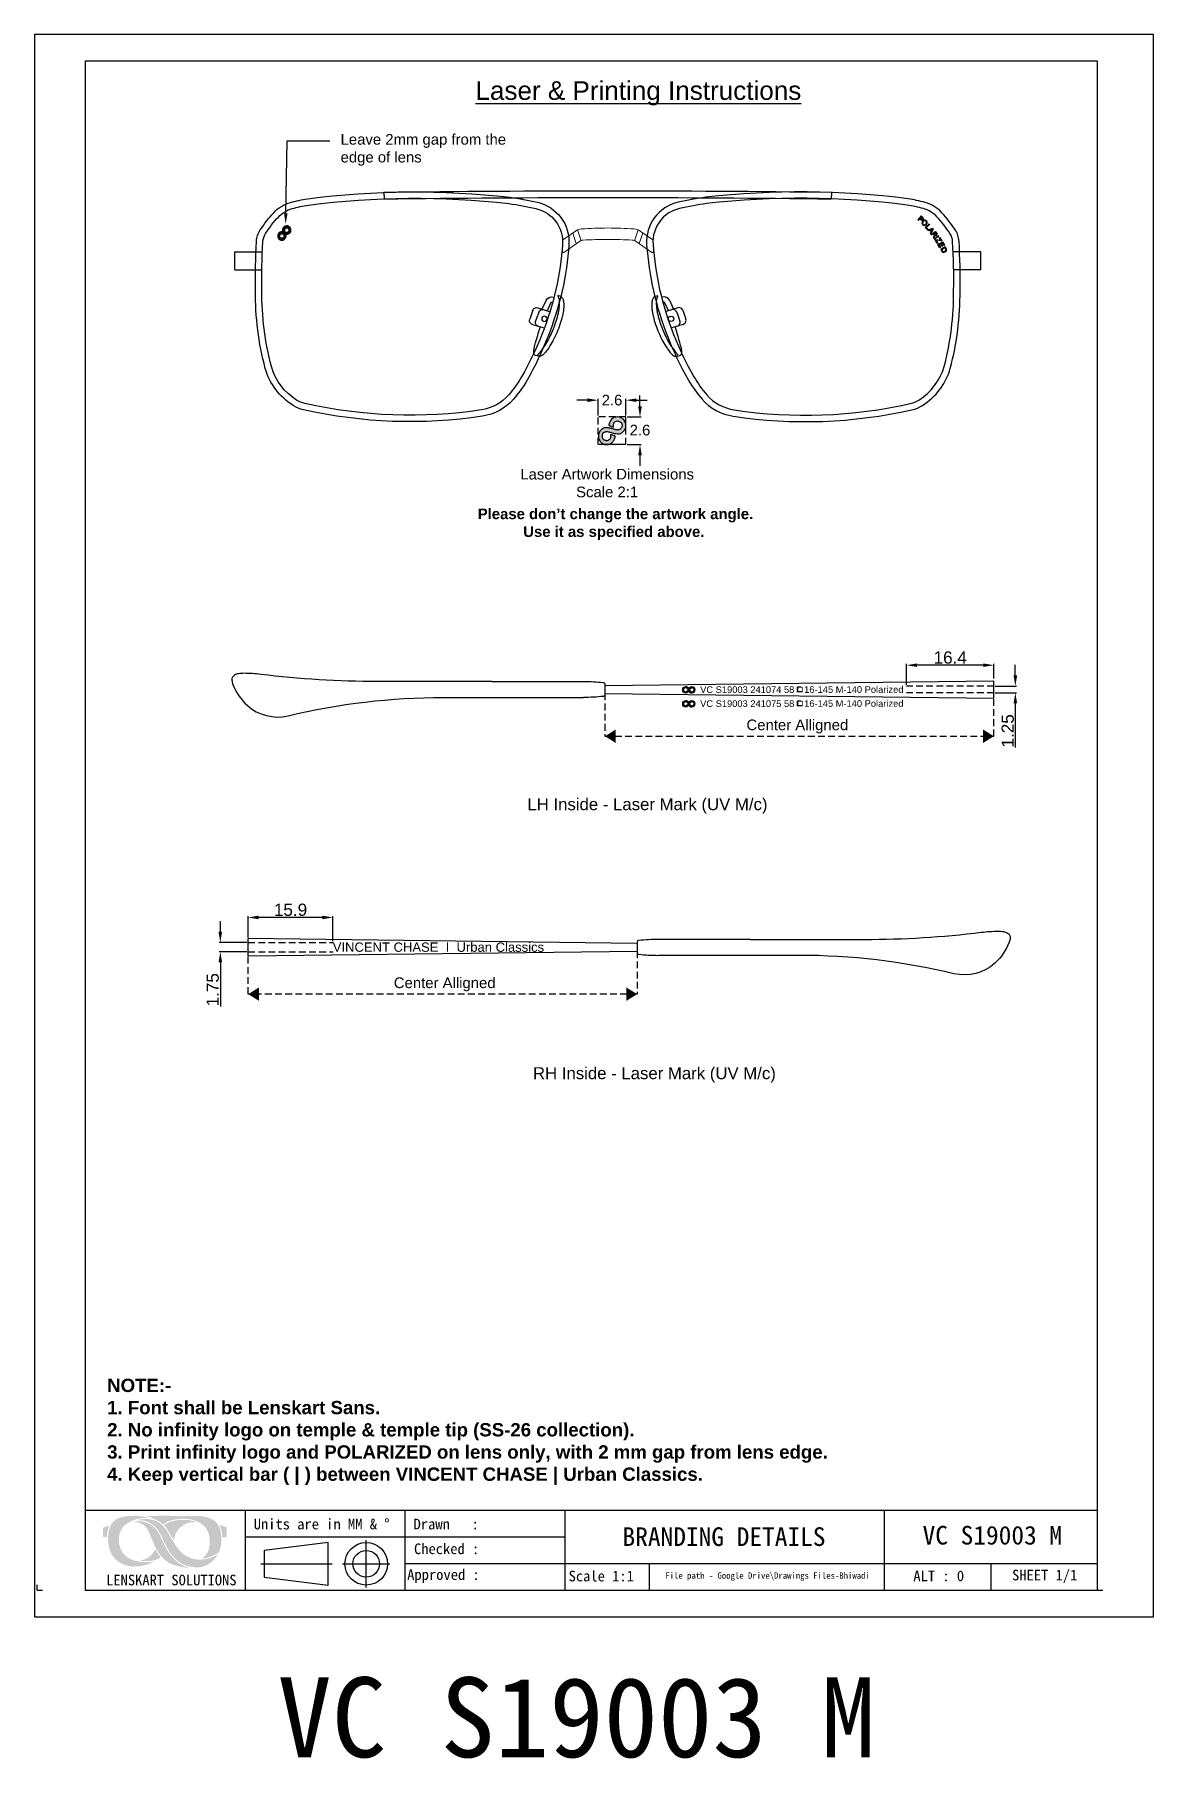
# Model space of a CAD drawing. Header units: millimetres. Extents: x 1399 to 2555, y 1196 to 1555.
# Drawn here: x 1399 to 1609, y 1230.9 to 1554.6 of the extents above; entities that cross this region are included whole.
import ezdxf
from ezdxf import colors
from ezdxf.entities.mleader import LeaderData, LeaderLine
from ezdxf.math import Vec2, Vec3

# ---------------------------------------------------------------- set-up
doc = ezdxf.new("R2010")
doc.units = ezdxf.units.MM
for name, pattern in [('DASHED', [19.05, 12.7, -6.35]), ('HIDDEN', [9.525, 6.35, -3.175]), ('HIDDEN2', [0.1875, 0.125, -0.0625])]:
    doc.linetypes.add(name, pattern=pattern)
for name, color, linetype in [('Dimension', 3, 'Continuous'), ('Hidden Line', 1, 'HIDDEN2'), ('图层 1', 7, 'Continuous'), ('图框-线条', 7, 'Continuous')]:
    doc.layers.add(name, color=color, linetype=linetype)
doc.layers.add('绘图层', color=7, linetype='Continuous', lineweight=15)
doc.styles.get("Standard").update_dxf_attribs({"font": 'arial.ttf'})
doc.styles.add('宋体', font='SimSun.ttf')
doc.dimstyles.new('Standard$0', dxfattribs={"dimtxt": 2.3, "dimasz": 2, "dimexe": 1, "dimexo": 1, "dimgap": 1, "dimtad": 0, "dimtih": 1, "dimtoh": 1, "dimdec": 1, "dimzin": 0, "dimdsep": 46, "dimtxsty": 'Standard', "dimcen": 0, "dimclrd": 4, "dimclre": 4, "dimclrt": 4, "dimadec": 1, "dimazin": 0, "dimtfac": 1, "dimtdec": 1, "dimtofl": 0, "dimtmove": 0, "dimatfit": 0, "dimfxl": 1, "dimtolj": 1, "dimtzin": 0, "dimarcsym": 0})

msp = doc.modelspace()

# ---------------------------------------------------------------- texts
for s, insert, char_height, width, attachment_point in [('{\\LLaser & Printing Instructions}', (1512.36787, 1543.50323), 3.5, 76.6586513, 5), ('{\\fArial|b1|i0|c0|p34;Please don’t change the artwork angle.\\P           Use it as specified above.}', (1482.22173, 1465.57434), 2, 53.4879947, 1), ('\\pxql;{\\fArial|b1|i0|c0|p34;NOTE:-\\P\\pq*;1. Font shall be Lenskart Sans.^J2. No infinity logo on temple & temple tip (SS-26 collection).^J3. Print infinity logo and POLARIZED on lens only, with 2 mm gap from lens edge.^J4. Keep vertical bar ( | ) between VINCENT CHASE | Urban Classics.}', (1412.68307, 1302.23381), 2.5, 135.4516394, 1), ('{\\fNSimSun|b0|i0|c0|p49;VC S19003 M}', (1500.74731, 1238.56134), 15, 239.4285657, 5)]:
    msp.add_mtext(s, dxfattribs=dict(insert=insert, char_height=char_height, width=width, attachment_point=attachment_point))
at = {"layer": '绘图层', "color": 7, "linetype": 'ByBlock', "lineweight": 9, "attachment_point": 5, "style": '宋体'}
for s, insert, char_height, width in [('{\\fArial|b0|i0|c0|p34;Laser Artwork Dimensions\\PScale 2:1}', (1506.50867, 1470.33921), 2, 53.6847846), ('{\\fArial|b0|i0|c0|p34;VC S19003 241074 58}', (1532.80043, 1431.56659), 1.25, 28.1019674), ('{\\fArial|b0|i0|c0|p34;16-145 M-140 Polarized  }', (1552.79813, 1431.59003), 1.25, 21.1754081), ('{\\fArial|b0|i0|c0|p34;VC S19003 241075 58}', (1532.80043, 1428.94074), 1.25, 28.1019674), ('{\\fArial|b0|i0|c0|p34;16-145 M-140 Polarized  }', (1552.79813, 1428.96418), 1.25, 21.1754081), ('{\\fArial|b0|i0|c0|p34;Center Alligned}', (1542.20708, 1424.66017), 2, 25.9865105), ('{\\fArial|b0|i0|c0|p34;LH Inside - Laser Mark (UV M/c)}', (1514.07552, 1409.73382), 2.25, 60.2844571), ('{\\fArial|b0|i0|c0|p34;VINCENT CHASE  I  Urban Classics}', (1474.8481, 1383.22606), 1.75, 43.5669233), ('{\\fArial|b0|i0|c0|p34;Center Alligned}', (1476.02451, 1376.25151), 2, 25.9865105), ('{\\fArial|b0|i0|c0|p34;RH Inside - Laser Mark (UV M/c)}', (1515.37824, 1359.24345), 2.25, 60.2844571), ('\\pxql;{\\fNSimSun|b0|i0|c0|p49;Units are in MM & %%D}', (1455.45292, 1274.93348), 2, 30.5443257), ('\\pxql;{\\fNSimSun|b0|i0|c0|p49;Drawn   : }', (1485.45292, 1274.93348), 2, 30.5443257), ('{\\fNSimSun|b0|i0|c0|p49;BRANDING DETAILS}', (1528.44078, 1272.55618), 3.5, 71.0095224), ('{\\fNSimSun|b0|i0|c0|p49;VC S19003 M}', (1578.79811, 1272.82348), 3.5, 46.4697196), ('\\pxql;{\\fNSimSun|b0|i0|c0|p49;Checked : }', (1481.71253, 1270.28713), 2, 22.901467), ('{\\fSimSun|b0|i0|c134|p2;LENSKART SOLUTIONS}', (1424.72382, 1264.42788), 2, 58.9744548), ('\\pxql;{\\fNSimSun|b0|i0|c0|p49;Approved :}', (1480.43601, 1265.1815), 2, 22.901467), ('\\pxql;{\\fNSimSun|b0|i0|c0|p49;Scale 1:1}', (1510.73398, 1265.16792), 2, 22.901467), ('\\pxql;{\\fNSimSun|b0|i0|c0|p49;File path - Google Drive\\\\Drawings Files-Bhiwadi}', (1562.37016, 1265.0895), 1.2, 89.8899891), ('{\\fNSimSun|b0|i0|c0|p49;ALT : 0}', (1568.73653, 1265.20903), 2, 17.2791446), ('{\\fNSimSun|b0|i0|c0|p49;SHEET 1/1}', (1588.61922, 1265.13403), 2, 17.2791446)]:
    msp.add_mtext(s, dxfattribs=dict(at, insert=insert, char_height=char_height, width=width))

# ---------------------------------------------------------------- blocks, each defined once
blk = doc.blocks.new('mn')
at = {"color": 7}
for p, q in [((6512.1, -4128.87), (6512.55, -4128.72)), ((6513.88, -4130), (6514.64, -4131.5)), ((6516.37, -4130.9), (6514.2, -4131.65)), ((6514.77, -4129.55), (6515.6, -4131.17)), ((6516.22, -4131.72), (6516.86, -4133.38)), ((6517.32, -4131.34), (6517.96, -4133)), ((6517.5, -4133.98), (6515.31, -4134.73)), ((6516.49, -4140.01), (6517.09, -4139.81))]:
    blk.add_line(p, q, dxfattribs=at)
blk.add_circle((6515.2, -4133.02), 0.5, dxfattribs=at)
for centre, radius, start, end in [((6513.74, -4130.13), 1.18, 29.5662, 105.1946), ((6513.74, -4130.13), 0.18, 29.5662, 109.3578), ((6515.52, -4131.99), 0.75, 21.0536, 108.9615), ((6516.62, -4131.61), 0.75, 21.0536, 108.9615), ((6516.16, -4133.65), 0.75, 288.9615, 21.0536), ((6517.26, -4133.27), 0.75, 288.9615, 21.0536), ((6516.92, -4139.34), 0.5, 288.9615, 352.0354)]:
    blk.add_arc(centre, radius, start, end, dxfattribs=at)
for points, knots in [([(6512.1, -4128.87), (6512.02, -4128.9), (6511.94, -4128.95), (6511.73, -4129.14), (6511.64, -4129.32), (6511.53, -4129.7), (6511.49, -4129.93), (6511.47, -4130.51), (6511.49, -4130.87), (6511.58, -4131.54), (6511.63, -4131.82), (6511.76, -4132.4), (6511.84, -4132.7), (6511.93, -4133)], [0, 0, 0, 0, 0.525689, 0.525689, 1.652907, 1.652907, 2.923389, 2.923389, 4.456515, 4.456515, 5.498466, 5.498466, 6.576224, 6.576224, 6.576224, 6.576224]), ([(6512.57, -4128.8), (6512.54, -4128.84), (6512.51, -4128.89), (6512.44, -4129.04), (6512.4, -4129.16), (6512.35, -4129.45), (6512.33, -4129.61), (6512.31, -4129.97), (6512.32, -4130.16), (6512.35, -4130.56), (6512.37, -4130.78), (6512.44, -4131.24), (6512.48, -4131.48), (6512.59, -4131.97), (6512.65, -4132.22), (6512.75, -4132.55), (6512.77, -4132.63), (6512.79, -4132.71)], [0.342327, 0.342327, 0.342327, 0.342327, 0.733059, 0.733059, 1.466118, 1.466118, 2.199177, 2.199177, 2.932236, 2.932236, 3.665693, 3.665693, 4.39915, 4.39915, 5.132608, 5.132608, 5.375972, 5.375972, 5.375972, 5.375972]), ([(6511.93, -4133), (6512.26, -4134.08), (6512.68, -4135.13), (6513.65, -4137.08), (6514.19, -4137.97), (6514.78, -4138.75)], [0, 0, 0, 0, 3.393519, 3.393519, 6.793295, 6.793295, 6.793295, 6.793295]), ([(6512.79, -4132.71), (6512.93, -4133.17), (6513.09, -4133.62), (6513.5, -4134.69), (6513.76, -4135.29), (6514.26, -4136.29), (6514.49, -4136.73), (6515, -4137.57), (6515.27, -4137.98), (6515.6, -4138.41), (6515.64, -4138.47), (6515.68, -4138.52)], [12.477352, 12.477352, 12.477352, 12.477352, 13.824357, 13.824357, 15.774274, 15.774274, 17.2906, 17.2906, 18.806925, 18.806925, 19.033217, 19.033217, 19.033217, 19.033217]), ([(6517, -4137.42), (6516.97, -4137.35), (6516.95, -4137.28), (6516.77, -4136.72), (6516.61, -4136.23), (6516.3, -4135.31), (6516.16, -4134.89), (6516.02, -4134.49)], [9.004309, 9.004309, 9.004309, 9.004309, 9.230601, 9.230601, 10.746927, 10.746927, 12.028994, 12.028994, 12.028994, 12.028994]), ([(6514.78, -4138.75), (6514.87, -4138.87), (6514.96, -4138.98), (6515.14, -4139.21), (6515.23, -4139.31), (6515.33, -4139.42)], [0, 0, 0, 0, 0.516499, 0.516499, 1.03397, 1.03397, 1.03397, 1.03397]), ([(6515.68, -4138.52), (6515.77, -4138.64), (6515.86, -4138.76), (6516.04, -4138.98), (6516.14, -4139.09), (6516.23, -4139.2), (6516.24, -4139.21), (6516.25, -4139.23), (6516.27, -4139.24), (6516.32, -4139.3), (6516.38, -4139.36), (6516.43, -4139.43), (6516.55, -4139.56), (6516.66, -4139.69), (6516.78, -4139.81)], [20.071782, 20.071782, 20.071782, 20.071782, 20.592988, 20.592988, 21.113501, 21.113501, 21.113501, 21.18052, 21.18052, 21.18052, 21.484011, 21.484011, 21.484011, 22.11914, 22.11914, 22.11914, 22.11914]), ([(6517.27, -4138.33), (6517.23, -4138.18), (6517.18, -4138.03), (6517.09, -4137.73), (6517.05, -4137.58), (6517, -4137.42)], [8.414025, 8.414025, 8.414025, 8.414025, 8.934537, 8.934537, 9.455744, 9.455744, 9.455744, 9.455744]), ([(6517.42, -4139.41), (6517.42, -4139.41), (6517.42, -4139.41), (6517.42, -4139.41), (6517.42, -4139.39), (6517.42, -4139.37), (6517.43, -4139.27), (6517.43, -4139.17), (6517.41, -4138.95), (6517.39, -4138.83), (6517.35, -4138.59), (6517.31, -4138.46), (6517.27, -4138.33)], [0.853482, 0.853482, 0.853482, 0.853482, 0.855432, 0.855432, 0.855432, 0.944962, 0.944962, 1.417442, 1.417442, 1.889923, 1.889923, 2.345183, 2.345183, 2.345183, 2.345183]), ([(6515.33, -4139.42), (6515.47, -4139.59), (6515.62, -4139.72), (6515.9, -4139.93), (6516.03, -4139.99), (6516.29, -4140.06), (6516.4, -4140.04), (6516.49, -4140.01)], [0, 0, 0, 0, 0.796315, 0.796315, 1.559532, 1.559532, 2.335249, 2.335249, 2.335249, 2.335249])]:
    blk.add_open_spline(points, degree=3, knots=knots, dxfattribs=at)
blk = doc.blocks.new('yhgyf')
at = {"ltscale": 1000}
h = blk.add_hatch(color=0, dxfattribs=at)
h.dxf.hatch_style = 1
h.paths.add_polyline_path([(12820.05, 3880.69), (12819.73, 3881.02), (12819.03, 3880.32), (12819.12, 3880.23), (12819.41, 3880.52), (12819.64, 3880.28, 1)])
h.paths.add_polyline_path([(12819.74, 3880.84), (12819.96, 3880.62, -1), (12819.71, 3880.38), (12819.49, 3880.6)], flags=16)
h = blk.add_hatch(color=0, dxfattribs=at)
h.dxf.hatch_style = 1
h.paths.add_polyline_path([(12820.65, 3880.1, 0.267981), (12820.22, 3880.23, 0.207185), (12819.83, 3879.9, 0.288248), (12819.89, 3879.43, 0.228721), (12820.26, 3879.24, 0.27911), (12820.75, 3879.59, 0.314419)])
h.paths.add_polyline_path([(12820.66, 3879.72, -0.190431), (12820.41, 3879.42, -0.323606), (12820.04, 3879.44, -0.387777), (12819.97, 3879.87, -0.131727), (12820.17, 3880.07, -0.347174), (12820.57, 3880.02, -0.264322)], flags=16)
h = blk.add_hatch(color=0, dxfattribs=at)
h.dxf.hatch_style = 1
h.paths.add_polyline_path([(12820.88, 3878.45), (12820.58, 3878.82), (12821.24, 3879.37), (12821.16, 3879.47), (12820.4, 3878.85), (12820.79, 3878.37)])
h = blk.add_hatch(color=0, dxfattribs=at)
h.dxf.hatch_style = 1
h.paths.add_polyline_path([(12820.82, 3878.34), (12820.9, 3878.23), (12821.2, 3878.32), (12821.45, 3877.99), (12821.28, 3877.72), (12821.37, 3877.6), (12821.91, 3878.51), (12821.82, 3878.62)])
h.paths.add_polyline_path([(12821.76, 3878.48), (12821.51, 3878.09), (12821.32, 3878.34)], flags=16)
h = blk.add_hatch(color=0, dxfattribs=at)
h.dxf.hatch_style = 1
h.paths.add_polyline_path([(12822.56, 3877.6), (12822.25, 3878.05), (12821.44, 3877.5), (12821.52, 3877.38), (12822.24, 3877.87), (12822.44, 3877.58, -1), (12822.17, 3877.4), (12821.97, 3877.69), (12821.88, 3877.63), (12821.97, 3877.49, -0.254413), (12821.99, 3877.28), (12821.84, 3876.92), (12821.93, 3876.78), (12822.07, 3877.11, 0.124716), (12822.1, 3877.33, 0.057292), (12822.18, 3877.25, 0.805386)])
h = blk.add_hatch(color=0, dxfattribs=at)
h.dxf.hatch_style = 1
h.paths.add_polyline_path([(12822.9, 3877.09), (12822.83, 3877.2), (12822, 3876.67), (12822.07, 3876.56)])
h = blk.add_hatch(color=0, dxfattribs=at)
h.dxf.hatch_style = 1
h.paths.add_polyline_path([(12823.39, 3876.29), (12823.03, 3876.89), (12822.92, 3876.83), (12823.2, 3876.36), (12822.25, 3876.5), (12822.15, 3876.44), (12822.55, 3875.77), (12822.65, 3875.83), (12822.33, 3876.37), (12823.28, 3876.22)])
h = blk.add_hatch(color=0, dxfattribs=at)
h.dxf.hatch_style = 1
h.paths.add_polyline_path([(12822.67, 3875.56), (12823.01, 3874.91), (12823.11, 3874.97), (12822.83, 3875.49), (12823.13, 3875.65), (12823.38, 3875.18), (12823.48, 3875.23), (12823.23, 3875.71), (12823.49, 3875.85), (12823.78, 3875.32), (12823.88, 3875.38), (12823.53, 3876.02)])
h = blk.add_hatch(color=0, dxfattribs=at)
h.dxf.hatch_style = 1
h.paths.add_polyline_path([(12823.15, 3874.64), (12823.34, 3874.25, 0.263957), (12823.62, 3874.05, 0.279109), (12824.2, 3874.34, 0.262079), (12824.22, 3874.68), (12824.03, 3875.06)])
h.paths.add_polyline_path([(12823.98, 3874.9), (12824.1, 3874.65, -0.30602), (12824.06, 3874.37, -0.196326), (12823.67, 3874.18, -0.303394), (12823.43, 3874.32), (12823.31, 3874.57)], flags=16)
for points in [[(12819.41, 3880.52), (12819.64, 3880.28, 1), (12820.05, 3880.69), (12819.73, 3881.02), (12819.03, 3880.32), (12819.12, 3880.23)], [(12819.71, 3880.38, 1), (12819.96, 3880.62), (12819.74, 3880.84), (12819.49, 3880.6)], [(12820.17, 3880.07, 0.131727), (12819.97, 3879.87, 0.387777), (12820.04, 3879.44, 0.323606), (12820.41, 3879.42, 0.190431), (12820.66, 3879.72, 0.264322), (12820.57, 3880.02, 0.347174)]]:
    blk.add_lwpolyline(points, format="xyb", close=True)
for points in [[(12820.26, 3879.24, 0.27911), (12820.75, 3879.59, 0.314419), (12820.65, 3880.1, 0.267981), (12820.22, 3880.23, 0.207185), (12819.83, 3879.9)], [(12819.83, 3879.9, 0.288248), (12819.89, 3879.43, 0.228721), (12820.26, 3879.24)], [(12821.97, 3877.69), (12822.17, 3877.4, 1), (12822.44, 3877.58), (12822.24, 3877.87), (12821.52, 3877.38), (12821.44, 3877.5), (12822.25, 3878.05), (12822.56, 3877.6)], [(12821.88, 3877.63), (12821.97, 3877.49, -0.254413), (12821.99, 3877.28), (12821.84, 3876.92), (12821.93, 3876.78), (12822.07, 3877.11, 0.124716), (12822.1, 3877.33, 0.057292), (12822.18, 3877.25)], [(12823.15, 3874.64), (12823.34, 3874.25, 0.263957), (12823.62, 3874.05, 0.279109), (12824.2, 3874.34, 0.262079), (12824.22, 3874.68), (12824.03, 3875.06), (12823.15, 3874.64)], [(12824.06, 3874.37, 0.30602), (12824.1, 3874.65), (12823.98, 3874.9), (12823.31, 3874.57), (12823.43, 3874.32, 0.303394), (12823.67, 3874.18)]]:
    blk.add_lwpolyline(points, format="xyb")
for points in [[(12820.58, 3878.82), (12820.88, 3878.45), (12820.79, 3878.37), (12820.4, 3878.85), (12821.16, 3879.47), (12821.24, 3879.37)], [(12821.28, 3877.72), (12821.37, 3877.6), (12821.91, 3878.51), (12821.82, 3878.62), (12820.82, 3878.34), (12820.9, 3878.23), (12821.2, 3878.32), (12821.45, 3877.99)], [(12821.76, 3878.48), (12821.51, 3878.09), (12821.32, 3878.34)], [(12822.07, 3876.56), (12822, 3876.67), (12822.83, 3877.2), (12822.9, 3877.09)], [(12822.67, 3875.56), (12823.53, 3876.02), (12823.88, 3875.38), (12823.78, 3875.32), (12823.49, 3875.85), (12823.23, 3875.71), (12823.48, 3875.23), (12823.38, 3875.18), (12823.13, 3875.65), (12822.83, 3875.49), (12823.11, 3874.97), (12823.01, 3874.91)]]:
    blk.add_lwpolyline(points, close=True)
blk.add_lwpolyline([(12823.03, 3876.89), (12823.39, 3876.29), (12823.28, 3876.22), (12822.33, 3876.37), (12822.65, 3875.83), (12822.55, 3875.77), (12822.15, 3876.44), (12822.25, 3876.5), (12823.2, 3876.36), (12822.92, 3876.83), (12823.03, 3876.89)])
for centre, radius, start, end in [((12822.33, 3877.47), 0.263, 233.9519, 38.1785), ((12823.64, 3874.76), 0.577, 273.3509, 317.7803)]:
    blk.add_arc(centre, radius, start, end)
blk = doc.blocks.new('*D139')
at = {"layer": 'Defpoints', "color": 0, "transparency": 16777216}
for p in [(1562.68, 1436.16), (1562.68, 1432.23), (1579.09, 1433.4)]:
    blk.add_point(p, dxfattribs=at)
at = {"layer": 'Dimension', "color": 3, "lineweight": -2, "transparency": 16777216}
for p, q in [((1562.68, 1432.48), (1562.68, 1436.41)), ((1577.09, 1436.16), (1564.68, 1436.16)), ((1579.09, 1433.65), (1579.09, 1436.41))]:
    blk.add_line(p, q, dxfattribs=at)
at = {"layer": 'Dimension', "color": 3, "transparency": 16777216}
for points in [[(1564.68, 1436.5), (1564.68, 1435.83), (1562.68, 1436.16)], [(1577.09, 1436.5), (1577.09, 1435.83), (1579.09, 1436.16)]]:
    blk.add_solid(points, dxfattribs=at)
at = {"layer": 'Dimension', "transparency": 16777216, "insert": (1570.89, 1437.59), "char_height": 2.3, "attachment_point": 5}
blk.add_mtext('\\A1;16.4', dxfattribs=at)
blk = doc.blocks.new('*D170')
at = {"layer": 'Defpoints', "color": 0, "transparency": 16777216}
for p in [(1579.09, 1432.23), (1579.09, 1430.98), (1583.11, 1430.98)]:
    blk.add_point(p, dxfattribs=at)
at = {"layer": 'Dimension', "color": 3, "lineweight": -2, "transparency": 16777216}
for p, q in [((1583.11, 1434.23), (1583.11, 1436.23)), ((1579.34, 1432.23), (1583.36, 1432.23)), ((1579.34, 1430.98), (1583.36, 1430.98)), ((1583.11, 1428.98), (1583.11, 1420.7))]:
    blk.add_line(p, q, dxfattribs=at)
at = {"layer": 'Dimension', "color": 3, "transparency": 16777216}
for points in [[(1582.78, 1434.23), (1583.45, 1434.23), (1583.11, 1432.23)], [(1582.78, 1428.98), (1583.45, 1428.98), (1583.11, 1430.98)]]:
    blk.add_solid(points, dxfattribs=at)
at = {"layer": 'Dimension', "transparency": 16777216, "insert": (1581.69, 1423.84), "char_height": 2.3, "attachment_point": 5, "rotation": 90}
blk.add_mtext('\\A1;1.25', dxfattribs=at)
blk = doc.blocks.new('*D171')
at = {"layer": 'Defpoints', "color": 0, "transparency": 16777216}
for p in [(1439.14, 1388.81), (1439.14, 1384.83), (1455.04, 1384.12)]:
    blk.add_point(p, dxfattribs=at)
at = {"layer": 'Dimension', "color": 3, "lineweight": -2, "transparency": 16777216}
for p, q in [((1439.14, 1385.08), (1439.14, 1389.06)), ((1453.04, 1388.81), (1441.14, 1388.81)), ((1455.04, 1384.37), (1455.04, 1389.06))]:
    blk.add_line(p, q, dxfattribs=at)
at = {"layer": 'Dimension', "color": 3, "transparency": 16777216}
for points in [[(1441.14, 1389.15), (1441.14, 1388.48), (1439.14, 1388.81)], [(1453.04, 1389.15), (1453.04, 1388.48), (1455.04, 1388.81)]]:
    blk.add_solid(points, dxfattribs=at)
at = {"layer": 'Dimension', "transparency": 16777216, "insert": (1447.09, 1390.24), "char_height": 2.3, "attachment_point": 5}
blk.add_mtext('\\A1;15.9', dxfattribs=at)
blk = doc.blocks.new('*D172')
at = {"layer": 'Defpoints', "color": 0, "transparency": 16777216}
for p in [(1433.92, 1382.37), (1439.14, 1384.12), (1439.14, 1382.37)]:
    blk.add_point(p, dxfattribs=at)
at = {"layer": 'Dimension', "color": 3, "lineweight": -2, "transparency": 16777216}
for p, q in [((1433.92, 1386.12), (1433.92, 1388.12)), ((1438.89, 1384.12), (1433.67, 1384.12)), ((1438.89, 1382.37), (1433.67, 1382.37)), ((1433.92, 1380.37), (1433.92, 1372.1))]:
    blk.add_line(p, q, dxfattribs=at)
at = {"layer": 'Dimension', "color": 3, "transparency": 16777216}
for points in [[(1433.58, 1386.12), (1434.25, 1386.12), (1433.92, 1384.12)], [(1433.58, 1380.37), (1434.25, 1380.37), (1433.92, 1382.37)]]:
    blk.add_solid(points, dxfattribs=at)
at = {"layer": 'Dimension', "transparency": 16777216, "insert": (1432.49, 1375.24), "char_height": 2.3, "attachment_point": 5, "rotation": 90}
blk.add_mtext('\\A1;1.75', dxfattribs=at)
blk = doc.blocks.new('*D173')
at = {"layer": 'Defpoints', "color": 0, "transparency": 16777216}
for p in [(1510.01, 1485.91), (1504.82, 1482.76), (1510.01, 1482.76)]:
    blk.add_point(p, dxfattribs=at)
at = {"layer": 'Dimension', "color": 3, "lineweight": -2, "transparency": 16777216}
for p, q in [((1502.82, 1485.91), (1500.82, 1485.91)), ((1504.82, 1483.01), (1504.82, 1486.16)), ((1510.01, 1483.01), (1510.01, 1486.16)), ((1512.01, 1485.91), (1514.01, 1485.91))]:
    blk.add_line(p, q, dxfattribs=at)
at = {"layer": 'Dimension', "color": 3, "transparency": 16777216}
for points in [[(1502.82, 1486.24), (1502.82, 1485.57), (1504.82, 1485.91)], [(1512.01, 1486.24), (1512.01, 1485.57), (1510.01, 1485.91)]]:
    blk.add_solid(points, dxfattribs=at)
at = {"layer": 'Dimension', "transparency": 16777216, "insert": (1507.42, 1485.91), "char_height": 2, "attachment_point": 5}
blk.add_mtext('\\A1;2.6', dxfattribs=at)
blk = doc.blocks.new('*D174')
at = {"layer": 'Defpoints', "color": 0, "transparency": 16777216}
for p in [(1510.01, 1482.76), (1510.01, 1477.56), (1512.67, 1477.56)]:
    blk.add_point(p, dxfattribs=at)
at = {"layer": 'Dimension', "color": 3, "lineweight": -2, "transparency": 16777216}
for p, q in [((1512.67, 1484.76), (1512.67, 1486.76)), ((1510.26, 1482.76), (1512.92, 1482.76)), ((1510.26, 1477.56), (1512.92, 1477.56)), ((1512.67, 1475.56), (1512.67, 1473.56))]:
    blk.add_line(p, q, dxfattribs=at)
at = {"layer": 'Dimension', "color": 3, "transparency": 16777216}
for points in [[(1512.34, 1484.76), (1513.01, 1484.76), (1512.67, 1482.76)], [(1512.34, 1475.56), (1513.01, 1475.56), (1512.67, 1477.56)]]:
    blk.add_solid(points, dxfattribs=at)
at = {"layer": 'Dimension', "transparency": 16777216, "insert": (1512.67, 1480.28), "char_height": 2, "attachment_point": 5}
blk.add_mtext('\\A1;2.6', dxfattribs=at)

# ---------------------------------------------------------------- dimensions: what is measured, and where the dimension line sits
at = {"layer": 'Dimension'}
dim = msp.add_linear_dim(base=(1510.01253, 1485.90586), p1=(1504.81976, 1482.76138), p2=(1510.01253, 1482.76138), dimstyle='Standard$0', override={"dimtxt": 2, "dimexe": 0.25, "dimexo": 0.25, "dimgap": 0.25, "dimlfac": 0.5, "dimclrd": 3, "dimclre": 3, "dimclrt": 256, "dimadec": 2, "dimtdec": 2, "dimatfit": 3}, dxfattribs=at)
dim.commit()
dim.dimension.update_dxf_attribs({"geometry": '*D173', "text_midpoint": (1507.41615, 1485.90586), "dimtype": 160})
dim = msp.add_linear_dim(base=(1512.67405, 1477.55879), p1=(1510.01253, 1482.76138), p2=(1510.01253, 1477.55879), angle=90, dimstyle='Standard$0', override={"dimtxt": 2, "dimexe": 0.25, "dimexo": 0.25, "dimgap": 0.25, "dimlfac": 0.5, "dimclrd": 3, "dimclre": 3, "dimclrt": 256, "dimadec": 2, "dimtdec": 2, "dimatfit": 3}, dxfattribs=at)
dim.commit()
dim.dimension.update_dxf_attribs({"geometry": '*D174', "text_midpoint": (1512.67405, 1480.28441), "dimtype": 160})
for base, p1, p2, picture, middle in [((1562.68494, 1436.16205), (1579.08773, 1433.40487), (1562.68494, 1432.22987), '*D139', (1570.88634, 1437.58637)), ((1439.14375, 1388.81242), (1455.03638, 1384.1236), (1439.14375, 1384.82844), '*D171', (1447.09006, 1390.23674))]:
    dim = msp.add_linear_dim(base=base, p1=p1, p2=p2, dimstyle='Standard$0', override={"dimexe": 0.25, "dimexo": 0.25, "dimgap": 0.25, "dimtad": 1, "dimtih": 0, "dimtoh": 0, "dimclrd": 3, "dimclre": 3, "dimclrt": 256, "dimadec": 2, "dimtdec": 2, "dimatfit": 3}, dxfattribs=at)
    dim.commit()
    dim.dimension.update_dxf_attribs({"geometry": picture, "text_midpoint": middle})
for base, p1, p2, picture, middle in [((1583.11313, 1430.97987), (1579.08773, 1432.22987), (1579.08773, 1430.97987), '*D170', (1581.68882, 1423.84232)), ((1433.91578, 1382.3736), (1439.14396, 1384.1236), (1439.14386, 1382.3736), '*D172', (1432.49146, 1375.23605))]:
    dim = msp.add_linear_dim(base=base, p1=p1, p2=p2, angle=90, dimstyle='Standard$0', override={"dimexe": 0.25, "dimexo": 0.25, "dimgap": 0.25, "dimtad": 1, "dimtih": 0, "dimtoh": 0, "dimdec": 2, "dimclrd": 3, "dimclre": 3, "dimclrt": 256, "dimadec": 2, "dimtdec": 2, "dimatfit": 3}, dxfattribs=at)
    dim.commit()
    dim.dimension.update_dxf_attribs({"geometry": picture, "text_midpoint": middle})

# ---------------------------------------------------------------- hatches: boundary and pattern name
at = {"ltscale": 1000}
h = msp.add_hatch(color=0, dxfattribs=at)
h.dxf.hatch_style = 1
h.paths.add_polyline_path([(1445.62684, 1517.50259, 0.009200992), (1445.47984, 1517.51528, 0.034578922), (1445.38732, 1517.51515, 0.080860631), (1445.19484, 1517.46968, 0.0615555), (1445.00619, 1517.36261, 0.060960258), (1444.84727, 1517.21127, 0.075113595), (1444.74253, 1517.03578, 0.107407412), (1444.68394, 1516.70272, 0.103911807), (1444.76755, 1516.37103, 0.104789419), (1444.97667, 1516.10313), (1444.98836, 1516.0935, 0.105998102), (1445.27243, 1515.94992, 0.099430566), (1445.57445, 1515.9322, 0.098955361), (1445.86081, 1516.0325, 0.098091), (1446.08833, 1516.23599, 0.096106349), (1446.22311, 1516.51226, 0.027845832), (1446.26014, 1516.68895, 0.165175767), (1446.2438, 1516.78056, 0.187091822), (1446.17649, 1516.83691, 0.03752485), (1446.02221, 1516.87665), (1445.80774, 1516.91503), (1445.83339, 1516.73278, -0.070095681), (1445.83336, 1516.59629, -0.093403994), (1445.79372, 1516.47917, -0.094441604), (1445.71447, 1516.38527, -0.07294592), (1445.59914, 1516.31679, -0.087245771), (1445.50404, 1516.2959, -0.049283669), (1445.38581, 1516.30258, -0.04916132), (1445.27078, 1516.33233, -0.084660695), (1445.18514, 1516.38139, -0.107698329), (1445.11288, 1516.47316, -0.057785728), (1445.06499, 1516.60985, -0.056259185), (1445.04858, 1516.75949, -0.080747817), (1445.07037, 1516.89083, -0.024708318), (1445.10329, 1516.9745, -0.081897649), (1445.13599, 1517.02357, -0.07762072), (1445.18369, 1517.06094, -0.020736764), (1445.27, 1517.1046, -0.058915101), (1445.36667, 1517.13548, -0.050945612), (1445.47281, 1517.14502, -0.032737984), (1445.61518, 1517.13394, -0.008825039), (1445.83887, 1517.09767, 0.026228042), (1446.29553, 1517.03986, 0.080367301), (1446.60536, 1517.06685, 0.10870549), (1446.83667, 1517.18256, 0.074386718), (1447.03583, 1517.39985, 0.134096321), (1447.15277, 1517.74486, 0.115691978), (1447.08779, 1518.123, 0.113819924), (1446.85981, 1518.43753, 0.126576461), (1446.52529, 1518.60541, 0.084813795), (1446.28989, 1518.61579, 0.07171586), (1446.04929, 1518.54964, 0.072637037), (1445.84, 1518.41943, 0.091631065), (1445.69569, 1518.24332, 0.040913413), (1445.64266, 1518.12519, 0.022950654), (1445.59698, 1517.97448, 0.019636585), (1445.56646, 1517.83064, 0.12511933), (1445.57231, 1517.75684, 0.20226179), (1445.58965, 1517.73735, 0.022027375), (1445.64618, 1517.71342, 0.024188929), (1445.71909, 1517.69023, 0.017226075), (1445.80267, 1517.67108), (1446.01799, 1517.6295), (1445.9949, 1517.81251, -0.074831952), (1445.99867, 1517.97009, -0.112410803), (1446.05166, 1518.0964, -0.114016507), (1446.15341, 1518.18613, -0.078542062), (1446.29894, 1518.23743, -0.168010779), (1446.56209, 1518.19744, -0.157558413), (1446.75263, 1518.00271, -0.15933647), (1446.79198, 1517.73508, -0.171660276), (1446.66346, 1517.50535, -0.072505256), (1446.55087, 1517.43223, -0.090273832), (1446.43021, 1517.40127, -0.052331959), (1446.2603, 1517.40696, -0.010347934), (1445.95905, 1517.45518, 0.009446164), (1445.79386, 1517.48193, 0.009285)])
h = msp.add_hatch(color=0, dxfattribs=at)
h.dxf.hatch_style = 1
h.paths.add_polyline_path([(1506.90562, 1480.68115, 0.009200992), (1506.61566, 1480.73602, 0.034578922), (1506.43156, 1480.7544, 0.080860631), (1506.03938, 1480.70272, 0.0615555), (1505.64243, 1480.52767, 0.060960258), (1505.29572, 1480.25855, 0.075113595), (1505.05194, 1479.93046, 0.107407412), (1504.86823, 1479.27954, 0.103911807), (1504.96776, 1478.60269, 0.104789419), (1505.3299, 1478.02749), (1505.35122, 1478.00597, 0.105998102), (1505.88752, 1477.66302, 0.099430566), (1506.48492, 1477.56692, 0.098955361), (1507.07495, 1477.70879, 0.098091), (1507.56866, 1478.06785, 0.096106349), (1507.89253, 1478.59042, 0.027845832), (1508.00182, 1478.93454, 0.165175767), (1507.98777, 1479.12011, 0.187091822), (1507.86519, 1479.2458, 0.03752485), (1507.5662, 1479.35596), (1507.14718, 1479.47555), (1507.16148, 1479.10773, -0.070095681), (1507.13393, 1478.83615, -0.093403994), (1507.03144, 1478.61109, -0.094441604), (1506.85483, 1478.44022, -0.07294592), (1506.61154, 1478.32719, -0.087245771), (1506.41812, 1478.3048, -0.049283669), (1506.18419, 1478.3419, -0.04916132), (1505.96131, 1478.42428, -0.084660695), (1505.80079, 1478.53917, -0.107698329), (1505.67549, 1478.73633, -0.057785728), (1505.60774, 1479.01797, -0.056259185), (1505.60525, 1479.31903, -0.080747817), (1505.67506, 1479.57598, -0.024708318), (1505.75744, 1479.73583, -0.081897649), (1505.83239, 1479.82689, -0.07762072), (1505.93483, 1479.89165, -0.020736764), (1506.11537, 1479.96113, -0.058915101), (1506.31396, 1480.00308, -0.050945612), (1506.52708, 1480.00067, -0.032737984), (1506.80813, 1479.94995, -0.008825039), (1507.24593, 1479.83271, 0.026228042), (1508.14296, 1479.62564, 0.080367301), (1508.7649, 1479.61691, 0.10870549), (1509.24848, 1479.80055, 0.074386718), (1509.68855, 1480.19278, 0.134096321), (1509.99077, 1480.85574, 0.115691978), (1509.93767, 1481.62126, 0.113819924), (1509.5474, 1482.29307, 0.126576461), (1508.91561, 1482.69451, 0.084813795), (1508.44929, 1482.76261, 0.07171586), (1507.95722, 1482.67945, 0.072637037), (1507.51453, 1482.46254, 0.091631065), (1507.19188, 1482.14119, 0.040913413), (1507.06256, 1481.91682, 0.022950654), (1506.9413, 1481.62614, 0.019636585), (1506.85157, 1481.34608, 0.12511933), (1506.84834, 1481.19805, 0.20226179), (1506.87892, 1481.15578, 0.022027375), (1506.98658, 1481.09677, 0.024188929), (1507.12699, 1481.03592, 0.017226075), (1507.28943, 1480.98098), (1507.70951, 1480.85486), (1507.70045, 1481.22366, -0.074831952), (1507.7397, 1481.53646, -0.112410803), (1507.87058, 1481.77712, -0.114016507), (1508.09114, 1481.93517, -0.078542062), (1508.39105, 1482.00791, -0.168010779), (1508.90661, 1481.87531, -0.157558413), (1509.24652, 1481.44944, -0.15933647), (1509.27088, 1480.90898, -0.171660276), (1508.96887, 1480.47776, -0.072505256), (1508.7301, 1480.35495, -0.090273832), (1508.48377, 1480.31766, -0.052331959), (1508.14681, 1480.36322, -0.010347934), (1507.5571, 1480.51987, 0.009446164), (1507.2338, 1480.60638, 0.009285)])
at = {"lineweight": 5}
h = msp.add_hatch(color=256, dxfattribs=at)
h.dxf.hatch_style = 1
edge = h.paths.add_edge_path()
edge.add_spline(control_points=[(1522.39754, 1431.15847), (1522.25367, 1431.15847), (1522.13523, 1431.23257), (1522.07427, 1431.35593), (1522.07427, 1431.35593), (1521.82264, 1431.80516), (1521.82264, 1431.80516)], knot_values=[8, 8, 8, 8, 9, 9, 9, 10, 10, 10, 10], degree=3, periodic=0)
edge.add_spline(control_points=[(1521.82264, 1431.80516), (1521.71488, 1432.02082), (1521.49908, 1432.16455), (1521.24774, 1432.16455)], knot_values=[10, 10, 10, 10, 11, 11, 11, 11], degree=3, periodic=0)
edge.add_spline(control_points=[(1521.24774, 1432.16455), (1520.88836, 1432.16455), (1520.61882, 1431.8771), (1520.61882, 1431.53577)], knot_values=[11, 11, 11, 11, 12, 12, 12, 12], degree=3, periodic=0)
edge.add_spline(control_points=[(1520.61882, 1431.53577), (1520.61882, 1431.19429), (1520.90627, 1430.9067), (1521.24774, 1430.9067)], knot_values=[12, 12, 12, 12, 13, 13, 13, 13], degree=3, periodic=0)
edge.add_spline(control_points=[(1521.24774, 1430.9067), (1521.40923, 1430.9067), (1521.57101, 1430.97863), (1521.67906, 1431.08654)], knot_values=[13, 13, 13, 13, 14, 14, 14, 14], degree=3, periodic=0)
edge.add_spline(control_points=[(1521.67906, 1431.08654), (1521.67906, 1431.08654), (1521.69697, 1431.10445), (1521.69697, 1431.10445)], knot_values=[14.00001, 14.00001, 14.00001, 14.00001, 14.99999, 14.99999, 14.99999, 14.99999], degree=3, periodic=0)
edge.add_spline(control_points=[(1521.69697, 1431.10445), (1521.69697, 1431.10445), (1521.69697, 1431.10445), (1521.69697, 1431.10445), (1521.69697, 1431.10445), (1521.5352, 1431.39204), (1521.53519, 1431.39204)], knot_values=[14.99999, 14.99999, 14.99999, 14.99999, 15, 15, 15, 15.99999, 15.99999, 15.99999, 15.99999], degree=3, periodic=0)
edge.add_spline(control_points=[(1521.53519, 1431.39204), (1521.53519, 1431.39204), (1521.51699, 1431.35593), (1521.51699, 1431.35593)], knot_values=[16.00001, 16.00001, 16.00001, 16.00001, 17, 17, 17, 17], degree=3, periodic=0)
edge.add_spline(control_points=[(1521.51699, 1431.35593), (1521.50457, 1431.3347), (1521.48117, 1431.3022), (1521.46326, 1431.28414)], knot_values=[17, 17, 17, 17, 18, 18, 18, 18], degree=3, periodic=0)
edge.add_spline(control_points=[(1521.46326, 1431.28414), (1521.39161, 1431.19429), (1521.28356, 1431.15847), (1521.17581, 1431.17638)], knot_values=[18, 18, 18, 18, 19, 19, 19, 19], degree=3, periodic=0)
edge.add_spline(control_points=[(1521.17581, 1431.17638), (1520.99612, 1431.21221), (1520.87045, 1431.37413), (1520.87045, 1431.53577)], knot_values=[19, 19, 19, 19, 20, 20, 20, 20], degree=3, periodic=0)
edge.add_spline(control_points=[(1520.87045, 1431.53577), (1520.87045, 1431.73337), (1521.03223, 1431.91306), (1521.24774, 1431.91306)], knot_values=[20, 20, 20, 20, 21, 21, 21, 21], degree=3, periodic=0)
edge.add_spline(control_points=[(1521.24774, 1431.91306), (1521.39161, 1431.91306), (1521.51381, 1431.83477), (1521.57101, 1431.71546), (1521.57101, 1431.71546), (1521.82264, 1431.26623), (1521.82264, 1431.26623)], knot_values=[21, 21, 21, 21, 22, 22, 22, 23, 23, 23, 23], degree=3, periodic=0)
edge.add_spline(control_points=[(1521.82264, 1431.26623), (1521.9304, 1431.05057), (1522.1462, 1430.9067), (1522.39754, 1430.9067)], knot_values=[23, 23, 23, 23, 24, 24, 24, 24], degree=3, periodic=0)
edge.add_spline(control_points=[(1522.39754, 1430.9067), (1522.75693, 1430.9067), (1523.02646, 1431.19429), (1523.02646, 1431.53577)], knot_values=[24, 24, 24, 24, 25, 25, 25, 25], degree=3, periodic=0)
edge.add_spline(control_points=[(1523.02646, 1431.53577), (1523.04467, 1431.89501), (1522.75693, 1432.16455), (1522.39754, 1432.16455)], knot_values=[25, 25, 25, 25, 26, 26, 26, 26], degree=3, periodic=0)
edge.add_spline(control_points=[(1522.39754, 1432.16455), (1522.23605, 1432.16455), (1522.07427, 1432.09276), (1521.96622, 1431.985)], knot_values=[0, 0, 0, 0, 1, 1, 1, 1], degree=3, periodic=0)
edge.add_spline(control_points=[(1521.96622, 1431.985), (1521.96622, 1431.985), (1521.94831, 1431.96694), (1521.94831, 1431.96694)], knot_values=[1.00001, 1.00001, 1.00001, 1.00001, 1.99999, 1.99999, 1.99999, 1.99999], degree=3, periodic=0)
edge.add_spline(control_points=[(1521.94831, 1431.96694), (1521.94831, 1431.96694), (1521.94831, 1431.96694), (1521.94831, 1431.96694), (1521.94831, 1431.96694), (1522.11009, 1431.6795), (1522.11009, 1431.67949)], knot_values=[1.99999, 1.99999, 1.99999, 1.99999, 2, 2, 2, 2.99999, 2.99999, 2.99999, 2.99999], degree=3, periodic=0)
edge.add_spline(control_points=[(1522.11009, 1431.67949), (1522.11009, 1431.67949), (1522.128, 1431.71546), (1522.128, 1431.71546)], knot_values=[3.00001, 3.00001, 3.00001, 3.00001, 4, 4, 4, 4], degree=3, periodic=0)
edge.add_spline(control_points=[(1522.128, 1431.71546), (1522.14649, 1431.74883), (1522.16412, 1431.76934), (1522.18203, 1431.78725)], knot_values=[4, 4, 4, 4, 5, 5, 5, 5], degree=3, periodic=0)
edge.add_spline(control_points=[(1522.18203, 1431.78725), (1522.27187, 1431.8771), (1522.36172, 1431.91306), (1522.46948, 1431.89501)], knot_values=[5, 5, 5, 5, 6, 6, 6, 6], degree=3, periodic=0)
edge.add_spline(control_points=[(1522.46948, 1431.89501), (1522.64917, 1431.85904), (1522.77484, 1431.71546), (1522.77484, 1431.53577)], knot_values=[6, 6, 6, 6, 7, 7, 7, 7], degree=3, periodic=0)
edge.add_spline(control_points=[(1522.77484, 1431.53577), (1522.77484, 1431.33816), (1522.61306, 1431.15847), (1522.39754, 1431.15847)], knot_values=[7, 7, 7, 7, 8, 8, 8, 8], degree=3, periodic=0)
h = msp.add_hatch(color=256, dxfattribs=at)
h.dxf.hatch_style = 1
h.paths.add_polyline_path([(1543.1704, 1432.0711), (1542.18253, 1432.0711), (1542.18253, 1431.08324), (1543.1704, 1431.08324)])
h.paths.add_polyline_path([(1543.04741, 1431.94812), (1542.30552, 1431.94812), (1542.30552, 1431.20622), (1543.04741, 1431.20622)], flags=16)
h = msp.add_hatch(color=256, dxfattribs=at)
h.dxf.hatch_style = 1
edge = h.paths.add_edge_path()
edge.add_spline(control_points=[(1522.39754, 1428.53262), (1522.25367, 1428.53262), (1522.13523, 1428.60672), (1522.07427, 1428.73008), (1522.07427, 1428.73008), (1521.82264, 1429.17931), (1521.82264, 1429.17931)], knot_values=[8, 8, 8, 8, 9, 9, 9, 10, 10, 10, 10], degree=3, periodic=0)
edge.add_spline(control_points=[(1521.82264, 1429.17931), (1521.71488, 1429.39497), (1521.49908, 1429.5387), (1521.24774, 1429.5387)], knot_values=[10, 10, 10, 10, 11, 11, 11, 11], degree=3, periodic=0)
edge.add_spline(control_points=[(1521.24774, 1429.5387), (1520.88836, 1429.5387), (1520.61882, 1429.25125), (1520.61882, 1428.90992)], knot_values=[11, 11, 11, 11, 12, 12, 12, 12], degree=3, periodic=0)
edge.add_spline(control_points=[(1520.61882, 1428.90992), (1520.61882, 1428.56844), (1520.90627, 1428.28085), (1521.24774, 1428.28085)], knot_values=[12, 12, 12, 12, 13, 13, 13, 13], degree=3, periodic=0)
edge.add_spline(control_points=[(1521.24774, 1428.28085), (1521.40923, 1428.28085), (1521.57101, 1428.35278), (1521.67906, 1428.46069)], knot_values=[13, 13, 13, 13, 14, 14, 14, 14], degree=3, periodic=0)
edge.add_spline(control_points=[(1521.67906, 1428.46069), (1521.67906, 1428.46069), (1521.69697, 1428.4786), (1521.69697, 1428.4786)], knot_values=[14.00001, 14.00001, 14.00001, 14.00001, 14.99999, 14.99999, 14.99999, 14.99999], degree=3, periodic=0)
edge.add_spline(control_points=[(1521.69697, 1428.4786), (1521.69697, 1428.4786), (1521.69697, 1428.4786), (1521.69697, 1428.4786), (1521.69697, 1428.4786), (1521.5352, 1428.76619), (1521.53519, 1428.76619)], knot_values=[14.99999, 14.99999, 14.99999, 14.99999, 15, 15, 15, 15.99999, 15.99999, 15.99999, 15.99999], degree=3, periodic=0)
edge.add_spline(control_points=[(1521.53519, 1428.76619), (1521.53519, 1428.76619), (1521.51699, 1428.73008), (1521.51699, 1428.73008)], knot_values=[16.00001, 16.00001, 16.00001, 16.00001, 17, 17, 17, 17], degree=3, periodic=0)
edge.add_spline(control_points=[(1521.51699, 1428.73008), (1521.50457, 1428.70885), (1521.48117, 1428.67635), (1521.46326, 1428.65829)], knot_values=[17, 17, 17, 17, 18, 18, 18, 18], degree=3, periodic=0)
edge.add_spline(control_points=[(1521.46326, 1428.65829), (1521.39161, 1428.56844), (1521.28356, 1428.53262), (1521.17581, 1428.55053)], knot_values=[18, 18, 18, 18, 19, 19, 19, 19], degree=3, periodic=0)
edge.add_spline(control_points=[(1521.17581, 1428.55053), (1520.99612, 1428.58636), (1520.87045, 1428.74828), (1520.87045, 1428.90992)], knot_values=[19, 19, 19, 19, 20, 20, 20, 20], degree=3, periodic=0)
edge.add_spline(control_points=[(1520.87045, 1428.90992), (1520.87045, 1429.10752), (1521.03223, 1429.28721), (1521.24774, 1429.28721)], knot_values=[20, 20, 20, 20, 21, 21, 21, 21], degree=3, periodic=0)
edge.add_spline(control_points=[(1521.24774, 1429.28721), (1521.39161, 1429.28721), (1521.51381, 1429.20892), (1521.57101, 1429.08961), (1521.57101, 1429.08961), (1521.82264, 1428.64038), (1521.82264, 1428.64038)], knot_values=[21, 21, 21, 21, 22, 22, 22, 23, 23, 23, 23], degree=3, periodic=0)
edge.add_spline(control_points=[(1521.82264, 1428.64038), (1521.9304, 1428.42472), (1522.1462, 1428.28085), (1522.39754, 1428.28085)], knot_values=[23, 23, 23, 23, 24, 24, 24, 24], degree=3, periodic=0)
edge.add_spline(control_points=[(1522.39754, 1428.28085), (1522.75693, 1428.28085), (1523.02646, 1428.56844), (1523.02646, 1428.90992)], knot_values=[24, 24, 24, 24, 25, 25, 25, 25], degree=3, periodic=0)
edge.add_spline(control_points=[(1523.02646, 1428.90992), (1523.04467, 1429.26916), (1522.75693, 1429.5387), (1522.39754, 1429.5387)], knot_values=[25, 25, 25, 25, 26, 26, 26, 26], degree=3, periodic=0)
edge.add_spline(control_points=[(1522.39754, 1429.5387), (1522.23605, 1429.5387), (1522.07427, 1429.46691), (1521.96622, 1429.35915)], knot_values=[0, 0, 0, 0, 1, 1, 1, 1], degree=3, periodic=0)
edge.add_spline(control_points=[(1521.96622, 1429.35915), (1521.96622, 1429.35915), (1521.94831, 1429.34109), (1521.94831, 1429.34109)], knot_values=[1.00001, 1.00001, 1.00001, 1.00001, 1.99999, 1.99999, 1.99999, 1.99999], degree=3, periodic=0)
edge.add_spline(control_points=[(1521.94831, 1429.34109), (1521.94831, 1429.34109), (1521.94831, 1429.34109), (1521.94831, 1429.34109), (1521.94831, 1429.34109), (1522.11009, 1429.05365), (1522.11009, 1429.05364)], knot_values=[1.99999, 1.99999, 1.99999, 1.99999, 2, 2, 2, 2.99999, 2.99999, 2.99999, 2.99999], degree=3, periodic=0)
edge.add_spline(control_points=[(1522.11009, 1429.05364), (1522.11009, 1429.05364), (1522.128, 1429.08961), (1522.128, 1429.08961)], knot_values=[3.00001, 3.00001, 3.00001, 3.00001, 4, 4, 4, 4], degree=3, periodic=0)
edge.add_spline(control_points=[(1522.128, 1429.08961), (1522.14649, 1429.12298), (1522.16412, 1429.14349), (1522.18203, 1429.1614)], knot_values=[4, 4, 4, 4, 5, 5, 5, 5], degree=3, periodic=0)
edge.add_spline(control_points=[(1522.18203, 1429.1614), (1522.27187, 1429.25125), (1522.36172, 1429.28721), (1522.46948, 1429.26916)], knot_values=[5, 5, 5, 5, 6, 6, 6, 6], degree=3, periodic=0)
edge.add_spline(control_points=[(1522.46948, 1429.26916), (1522.64917, 1429.23319), (1522.77484, 1429.08961), (1522.77484, 1428.90992)], knot_values=[6, 6, 6, 6, 7, 7, 7, 7], degree=3, periodic=0)
edge.add_spline(control_points=[(1522.77484, 1428.90992), (1522.77484, 1428.71231), (1522.61306, 1428.53262), (1522.39754, 1428.53262)], knot_values=[7, 7, 7, 7, 8, 8, 8, 8], degree=3, periodic=0)
h = msp.add_hatch(color=256, dxfattribs=at)
h.dxf.hatch_style = 1
h.paths.add_polyline_path([(1543.1704, 1429.44525), (1542.18253, 1429.44525), (1542.18253, 1428.45739), (1543.1704, 1428.45739)])
h.paths.add_polyline_path([(1543.04741, 1429.32227), (1542.30552, 1429.32227), (1542.30552, 1428.58037), (1543.04741, 1428.58037)], flags=16)
at = {"layer": 'Hidden Line', "linetype": 'DASHED', "ltscale": 0.1}
h = msp.add_hatch(color=7, dxfattribs=at)
h.dxf.hatch_style = 1
h.paths.add_polyline_path([(1508.11122, 1421.56493), (1506.10662, 1422.82618), (1508.11122, 1424.08743)])
h = msp.add_hatch(color=7, dxfattribs=at)
h.dxf.hatch_style = 1
h.paths.add_polyline_path([(1577.06424, 1421.56493), (1579.06884, 1422.82618), (1577.06424, 1424.08743)])
h = msp.add_hatch(color=7, dxfattribs=at)
h.dxf.hatch_style = 1
h.paths.add_polyline_path([(1441.16734, 1373.15627), (1439.16274, 1374.41752), (1441.16734, 1375.67877)])
h = msp.add_hatch(color=7, dxfattribs=at)
h.dxf.hatch_style = 1
h.paths.add_polyline_path([(1510.12037, 1373.15627), (1512.12497, 1374.41752), (1510.12037, 1375.67877)])
at = {"layer": '图框-线条', "lineweight": 0, "ltscale": 0.1}
h = msp.add_hatch(color=252, dxfattribs=at)
edge = h.paths.add_edge_path()
edge.add_spline(control_points=[(1411.9169, 1274.24849), (1411.9169, 1274.24849), (1411.91574, 1272.53481), (1411.91574, 1272.53481), (1411.91574, 1272.53481), (1411.91574, 1272.53481), (1412.6281, 1272.53481), (1412.6281, 1272.53481), (1412.6281, 1272.53481), (1412.6809, 1272.93524), (1412.68746, 1273.28495), (1412.76577, 1273.68409), (1412.76577, 1273.68409), (1412.83432, 1274.03362), (1412.94114, 1274.38364), (1413.06464, 1274.68558), (1413.06464, 1274.68558), (1413.06464, 1274.68558), (1411.9169, 1274.24849), (1411.9169, 1274.24849)], knot_values=[0, 0, 0, 0, 0.166666667, 0.166666667, 0.166666667, 0.166676668, 0.333333333, 0.333333333, 0.333333333, 0.333343334, 0.5, 0.5, 0.5, 0.500010001, 0.666666667, 0.666666667, 0.666666667, 0.666676668, 1, 1, 1, 1], degree=3, periodic=0)
edge = h.paths.add_edge_path()
edge.add_spline(control_points=[(1434.3184, 1272.46025), (1434.3184, 1272.46025), (1435.12397, 1272.45344), (1435.12397, 1272.45344), (1435.12397, 1272.45344), (1435.12397, 1272.45344), (1435.12722, 1274.30766), (1435.12722, 1274.30766), (1435.12722, 1274.30766), (1435.12722, 1274.30766), (1433.71513, 1274.8677), (1433.71513, 1274.8677), (1433.71513, 1274.8677), (1433.8599, 1274.50971), (1434.02148, 1274.24922), (1434.13088, 1273.8014), (1434.13088, 1273.8014), (1434.24218, 1273.34603), (1434.27879, 1272.94805), (1434.3184, 1272.46025)], knot_values=[0, 0, 0, 0, 0.166666667, 0.166666667, 0.166666667, 0.166676668, 0.333333333, 0.333333333, 0.333333333, 0.333343334, 0.5, 0.5, 0.5, 0.500010001, 0.666666667, 0.666666667, 0.666666667, 0.666676668, 1, 1, 1, 1], degree=3, periodic=0)
edge = h.paths.add_edge_path(flags=17)
edge.add_spline(control_points=[(1418.83494, 1268.11621), (1418.96758, 1268.00909), (1419.79099, 1267.99406), (1419.93418, 1267.98971), (1419.93418, 1267.98971), (1420.81229, 1267.96303), (1422.13572, 1268.17619), (1422.7103, 1268.73187), (1422.7103, 1268.73187), (1422.65805, 1268.81349), (1422.62647, 1268.84716), (1422.57006, 1268.91473), (1422.57006, 1268.91473), (1422.57006, 1268.91473), (1421.70138, 1270.20413), (1421.70138, 1270.20413), (1421.70138, 1270.20413), (1421.48989, 1269.94376), (1421.39821, 1269.4497), (1420.59669, 1268.8341), (1420.59669, 1268.8341), (1420.12317, 1268.47046), (1419.56435, 1268.21623), (1418.83494, 1268.11621)], knot_values=[0, 0, 0, 0, 0.142857143, 0.142857143, 0.142857143, 0.142867144, 0.285714286, 0.285714286, 0.285714286, 0.285724287, 0.428571429, 0.428571429, 0.428571429, 0.42858143, 0.571428571, 0.571428571, 0.571428571, 0.571438572, 0.714285714, 0.714285714, 0.714285714, 0.714295715, 1, 1, 1, 1], degree=3, periodic=0)
edge = h.paths.add_edge_path(flags=17)
edge.add_spline(control_points=[(1423.38403, 1274.69282), (1423.43229, 1274.60954), (1423.44443, 1274.6196), (1423.50741, 1274.54755), (1423.50741, 1274.54755), (1424.15502, 1273.80593), (1425.08532, 1272.01469), (1425.20557, 1271.88978), (1425.20557, 1271.88978), (1425.26505, 1273.38913), (1426.51863, 1274.69723), (1427.75302, 1275.12942), (1427.75302, 1275.12942), (1428.40149, 1275.35643), (1428.75028, 1275.36305), (1429.4719, 1275.29621), (1429.4719, 1275.29621), (1429.23416, 1275.49072), (1428.22844, 1275.65433), (1427.97279, 1275.68339), (1427.97279, 1275.68339), (1426.76048, 1275.82124), (1425.00474, 1275.70614), (1423.92831, 1275.10385), (1423.92831, 1275.10385), (1423.75858, 1275.0088), (1423.44768, 1274.81344), (1423.38403, 1274.69282)], knot_values=[0, 0, 0, 0, 0.125, 0.125, 0.125, 0.125010001, 0.25, 0.25, 0.25, 0.250010001, 0.375, 0.375, 0.375, 0.375010001, 0.5, 0.5, 0.5, 0.500010001, 0.625, 0.625, 0.625, 0.625010001, 0.75, 0.75, 0.75, 0.750010001, 1, 1, 1, 1], degree=3, periodic=0)
edge = h.paths.add_edge_path()
edge.add_spline(control_points=[(1422.80326, 1272.33993), (1422.39676, 1273.25687), (1422.2705, 1273.51116), (1421.63099, 1274.20047), (1421.63099, 1274.20047), (1420.75575, 1275.14389), (1419.41117, 1275.61337), (1418.08468, 1275.43357), (1418.08468, 1275.43357), (1417.99742, 1275.4218), (1417.92101, 1275.41046), (1417.8367, 1275.3939), (1417.8367, 1275.3939), (1417.8367, 1275.3939), (1417.60306, 1275.32234), (1417.60306, 1275.32234), (1417.60306, 1275.32234), (1418.37092, 1275.28481), (1418.9685, 1275.17339), (1419.47685, 1274.78909), (1419.47685, 1274.78909), (1419.98238, 1274.40688), (1420.17701, 1274.10389), (1420.50158, 1273.43985), (1420.50158, 1273.43985), (1421.03066, 1272.35729), (1421.38883, 1271.1462), (1421.98052, 1270.14495), (1421.98052, 1270.14495), (1422.61132, 1269.07742), (1423.22202, 1268.2965), (1424.2863, 1267.67697), (1424.2863, 1267.67697), (1425.14069, 1267.17966), (1426.93052, 1266.70878), (1428.1199, 1266.75685), (1428.1199, 1266.75685), (1427.98776, 1266.82179), (1427.80263, 1266.84705), (1427.64528, 1266.89501), (1427.64528, 1266.89501), (1425.4346, 1267.5688), (1424.15692, 1269.44565), (1423.18314, 1271.50505), (1423.18314, 1271.50505), (1423.05167, 1271.78302), (1422.92946, 1272.05522), (1422.80326, 1272.33993)], knot_values=[0, 0, 0, 0, 0.076923077, 0.076923077, 0.076923077, 0.076933078, 0.153846154, 0.153846154, 0.153846154, 0.153856155, 0.230769231, 0.230769231, 0.230769231, 0.230779232, 0.307692308, 0.307692308, 0.307692308, 0.307702309, 0.384615385, 0.384615385, 0.384615385, 0.384625386, 0.461538462, 0.461538462, 0.461538462, 0.461548463, 0.538461538, 0.538461538, 0.538461538, 0.538471539, 0.615384615, 0.615384615, 0.615384615, 0.615394616, 0.692307692, 0.692307692, 0.692307692, 0.692317693, 0.769230769, 0.769230769, 0.769230769, 0.76924077, 0.846153846, 0.846153846, 0.846153846, 0.846163847, 1, 1, 1, 1], degree=3, periodic=0)
edge = h.paths.add_edge_path()
edge.add_spline(control_points=[(1433.42845, 1269.19154), (1433.39276, 1269.19), (1432.57204, 1268.79951), (1432.40648, 1268.73525), (1432.40648, 1268.73525), (1432.05394, 1268.59838), (1431.63727, 1268.47053), (1431.24524, 1268.39461), (1431.24524, 1268.39461), (1430.26981, 1268.2055), (1429.55714, 1268.20991), (1428.62562, 1268.48144), (1428.62562, 1268.48144), (1427.03918, 1268.94386), (1426.11673, 1270.05438), (1425.37015, 1271.21329), (1425.37015, 1271.21329), (1424.04777, 1273.266), (1423.51102, 1275.25519), (1420.96173, 1275.79984), (1420.96173, 1275.79984), (1420.53285, 1275.89146), (1420.02138, 1275.92739), (1419.56846, 1275.89225), (1419.56846, 1275.89225), (1419.26284, 1275.86858), (1418.54262, 1275.79806), (1418.32199, 1275.66598), (1418.32199, 1275.66598), (1419.44741, 1275.69045), (1420.32522, 1275.47257), (1421.12031, 1274.90309), (1421.12031, 1274.90309), (1422.77425, 1273.71849), (1422.82552, 1272.47478), (1423.69008, 1270.93207), (1423.69008, 1270.93207), (1424.10522, 1270.19131), (1424.40453, 1269.61557), (1424.97629, 1268.94693), (1424.97629, 1268.94693), (1426.16321, 1267.55899), (1427.42581, 1266.94204), (1429.36876, 1266.80027), (1429.36876, 1266.80027), (1430.30648, 1266.73189), (1431.24874, 1267.14342), (1431.86753, 1267.53366), (1431.86753, 1267.53366), (1432.2945, 1267.80299), (1432.63073, 1268.14031), (1432.95058, 1268.50805), (1432.95058, 1268.50805), (1433.11731, 1268.69987), (1433.29771, 1268.9839), (1433.42845, 1269.19154)], knot_values=[0, 0, 0, 0, 0.066666667, 0.066666667, 0.066666667, 0.066676668, 0.133333333, 0.133333333, 0.133333333, 0.133343334, 0.2, 0.2, 0.2, 0.200010001, 0.266666667, 0.266666667, 0.266666667, 0.266676668, 0.333333333, 0.333333333, 0.333333333, 0.333343334, 0.4, 0.4, 0.4, 0.400010001, 0.466666667, 0.466666667, 0.466666667, 0.466676668, 0.533333333, 0.533333333, 0.533333333, 0.533343334, 0.6, 0.6, 0.6, 0.600010001, 0.666666667, 0.666666667, 0.666666667, 0.666676668, 0.733333333, 0.733333333, 0.733333333, 0.733343334, 0.8, 0.8, 0.8, 0.800010001, 0.866666667, 0.866666667, 0.866666667, 0.866676668, 1, 1, 1, 1], degree=3, periodic=0)
edge = h.paths.add_edge_path()
edge.add_spline(control_points=[(1423.23116, 1274.85244), (1423.7912, 1275.28726), (1423.95456, 1275.42683), (1424.77362, 1275.65598), (1424.77362, 1275.65598), (1426.64354, 1276.17917), (1429.05652, 1276.04132), (1430.52307, 1274.89009), (1430.52307, 1274.89009), (1431.32613, 1274.25977), (1431.98152, 1273.15489), (1431.94363, 1271.60684), (1431.94363, 1271.60684), (1431.91566, 1270.46394), (1431.63586, 1269.35692), (1430.72935, 1268.69846), (1430.72935, 1268.69846), (1430.66938, 1268.65486), (1430.42207, 1268.50125), (1430.36523, 1268.48261), (1430.36523, 1268.48261), (1431.25401, 1268.42729), (1432.64894, 1269.031), (1433.38289, 1269.44724), (1433.38289, 1269.44724), (1433.66006, 1269.60447), (1433.63179, 1269.57761), (1433.74977, 1269.89765), (1433.74977, 1269.89765), (1434.2152, 1271.16049), (1434.23034, 1272.90924), (1433.80594, 1274.13688), (1433.80594, 1274.13688), (1433.61094, 1274.70097), (1433.39736, 1274.99654), (1433.02968, 1275.36471), (1433.02968, 1275.36471), (1432.26942, 1276.12582), (1430.75903, 1276.4805), (1429.6669, 1276.48001), (1429.6669, 1276.48001), (1426.44179, 1276.47842), (1423.13292, 1276.51503), (1419.92835, 1276.47897), (1419.92835, 1276.47897), (1420.16082, 1276.37644), (1420.57682, 1276.28091), (1420.84491, 1276.18371), (1420.84491, 1276.18371), (1421.11749, 1276.0848), (1422.29816, 1275.52899), (1422.52934, 1275.38899), (1422.52934, 1275.38899), (1422.84986, 1275.19485), (1423.17167, 1274.8861), (1423.23116, 1274.85244)], knot_values=[0, 0, 0, 0, 0.066666667, 0.066666667, 0.066666667, 0.066676668, 0.133333333, 0.133333333, 0.133333333, 0.133343334, 0.2, 0.2, 0.2, 0.200010001, 0.266666667, 0.266666667, 0.266666667, 0.266676668, 0.333333333, 0.333333333, 0.333333333, 0.333343334, 0.4, 0.4, 0.4, 0.400010001, 0.466666667, 0.466666667, 0.466666667, 0.466676668, 0.533333333, 0.533333333, 0.533333333, 0.533343334, 0.6, 0.6, 0.6, 0.600010001, 0.666666667, 0.666666667, 0.666666667, 0.666676668, 0.733333333, 0.733333333, 0.733333333, 0.733343334, 0.8, 0.8, 0.8, 0.800010001, 0.866666667, 0.866666667, 0.866666667, 0.866676668, 1, 1, 1, 1], degree=3, periodic=0)
edge = h.paths.add_edge_path()
edge.add_spline(control_points=[(1421.44954, 1267.89981), (1421.31144, 1267.90619), (1421.04758, 1267.84585), (1420.88569, 1267.8307), (1420.88569, 1267.8307), (1418.31549, 1267.59106), (1415.27863, 1268.26841), (1414.91077, 1271.41276), (1414.91077, 1271.41276), (1414.73944, 1272.8776), (1415.19511, 1274.20464), (1416.37143, 1275.01169), (1416.37143, 1275.01169), (1417.5445, 1275.8164), (1418.72051, 1276.13435), (1420.45111, 1276.08541), (1420.45111, 1276.08541), (1420.45111, 1276.08541), (1419.75402, 1276.27937), (1419.75402, 1276.27937), (1419.75402, 1276.27937), (1418.22645, 1276.6067), (1415.9401, 1276.62025), (1414.59141, 1275.94812), (1414.59141, 1275.94812), (1413.82723, 1275.56738), (1413.4024, 1275.00175), (1413.11057, 1274.05152), (1413.11057, 1274.05152), (1412.61228, 1272.42928), (1412.75847, 1269.93192), (1413.97299, 1268.65302), (1413.97299, 1268.65302), (1414.13052, 1268.48702), (1414.20251, 1268.37382), (1414.38973, 1268.22506), (1414.38973, 1268.22506), (1414.58013, 1268.07372), (1414.61625, 1268.02018), (1414.85773, 1267.84947), (1414.85773, 1267.84947), (1416.43435, 1266.7349), (1418.48621, 1266.79775), (1420.28892, 1267.40127), (1420.28892, 1267.40127), (1420.49937, 1267.47173), (1420.70388, 1267.55451), (1420.89673, 1267.63773), (1420.89673, 1267.63773), (1421.01802, 1267.69003), (1421.38141, 1267.88375), (1421.44954, 1267.89981)], knot_values=[0, 0, 0, 0, 0.071428571, 0.071428571, 0.071428571, 0.071438572, 0.142857143, 0.142857143, 0.142857143, 0.142867144, 0.214285714, 0.214285714, 0.214285714, 0.214295715, 0.285714286, 0.285714286, 0.285714286, 0.285724287, 0.357142857, 0.357142857, 0.357142857, 0.357152858, 0.428571429, 0.428571429, 0.428571429, 0.42858143, 0.5, 0.5, 0.5, 0.500010001, 0.571428571, 0.571428571, 0.571428571, 0.571438572, 0.642857143, 0.642857143, 0.642857143, 0.642867144, 0.714285714, 0.714285714, 0.714285714, 0.714295715, 0.785714286, 0.785714286, 0.785714286, 0.785724287, 0.857142857, 0.857142857, 0.857142857, 0.857152858, 1, 1, 1, 1], degree=3, periodic=0)

# ---------------------------------------------------------------- linework, layer by layer
at = {"color": 0, "lineweight": 9}
for p, q in [((1501.60659, 1515.84458), (1500.94997, 1517.86326)), ((1511.64728, 1515.84458), (1512.3039, 1517.86326)), ((1498.13934, 1515.97428), (1500.54037, 1517.64518)), ((1498.38876, 1513.65031), (1501.32314, 1515.69237)), ((1500.70923, 1515.2956), (1500.06296, 1517.28248)), ((1514.86511, 1513.65031), (1511.93073, 1515.69237)), ((1512.54464, 1515.2956), (1513.19092, 1517.28248)), ((1515.11181, 1515.97617), (1512.7135, 1517.64518)), ((1498.03188, 1513.96721), (1498.08011, 1513.76752)), ((1515.21995, 1513.95877), (1515.17376, 1513.76752))]:
    msp.add_line(p, q, dxfattribs=at)
for p, q in [((1436.60868, 1513.75975), (1441.80602, 1513.78267)), ((1436.60868, 1510.37175), (1436.60868, 1513.75975)), ((1576.64237, 1513.75975), (1571.44503, 1513.78267)), ((1576.64237, 1510.37175), (1576.64237, 1513.75975)), ((1436.60868, 1510.37175), (1441.70714, 1510.34926)), ((1576.64237, 1510.37175), (1571.54391, 1510.34926)), ((1484.8867, 1433.10573), (1502.08773, 1433.10573)), ((1506.08773, 1432.35487), (1579.08773, 1433.25487)), ((1506.08773, 1432.37798), (1506.08773, 1430.83347)), ((1506.08773, 1430.85487), (1579.08773, 1429.95487)), ((1486.76438, 1430.10573), (1502.08773, 1430.10573)), ((1512.14385, 1383.9462), (1439.14385, 1384.8462)), ((1512.14385, 1382.4462), (1439.14385, 1381.5462)), ((1512.14385, 1383.96931), (1512.14385, 1382.42481)), ((1533.34489, 1384.69706), (1516.14385, 1384.69706)), ((1531.46721, 1381.69706), (1516.14385, 1381.69706)), ((1408.55895, 1277.5531), (1598.55895, 1277.5531)), ((1438.55895, 1277.5531), (1438.55895, 1262.5531)), ((1468.55895, 1277.5531), (1468.55895, 1262.5531)), ((1498.55895, 1277.5531), (1498.55895, 1262.5531)), ((1558.55895, 1262.5531), (1558.55895, 1277.5531)), ((1438.55895, 1272.5531), (1498.55895, 1272.5531)), ((1461.30461, 1263.04955), (1461.30461, 1271.93803)), ((1441.49401, 1267.49379), (1454.88677, 1267.49379)), ((1456.86037, 1267.49379), (1465.74885, 1267.49379)), ((1468.55895, 1267.5531), (1598.55895, 1267.5531)), ((1514.39808, 1267.53951), (1514.39808, 1262.53951)), ((1578.55895, 1262.5531), (1578.55895, 1267.5531)), ((1399.52331, 1262.5531), (1399.52331, 1263.5531)), ((1399.52331, 1262.5531), (1400.52331, 1262.5531)), ((1408.55895, 1262.5531), (1599.52331, 1262.5531))]:
    msp.add_line(p, q)
at = {"color": 7, "lineweight": 5}
for p, q in [((1542.18253, 1432.0711), (1542.18253, 1431.08324)), ((1542.94764, 1432.07453), (1542.20574, 1432.07453)), ((1542.30552, 1431.94812), (1542.30552, 1431.20622)), ((1542.30552, 1431.20622), (1543.04741, 1431.20622)), ((1542.18253, 1429.44525), (1542.18253, 1428.45739)), ((1542.94764, 1429.44868), (1542.20574, 1429.44868)), ((1542.30552, 1429.32227), (1542.30552, 1428.58037)), ((1542.30552, 1428.58037), (1543.04741, 1428.58037))]:
    msp.add_line(p, q, dxfattribs=at)
at = {"ltscale": 1000}
for p, q in [((1579.08773, 1429.95487), (1579.08773, 1433.25487)), ((1439.14385, 1381.5462), (1439.14385, 1384.8462))]:
    msp.add_line(p, q, dxfattribs=at)
for points in [[(1399.04113, 1257.5531), (1609.04113, 1257.5531), (1609.04113, 1554.5531), (1399.04113, 1554.5531)], [(1442.15467, 1264.99379), (1454.15467, 1263.49379), (1454.15467, 1271.49379), (1442.15467, 1269.99379)]]:
    msp.add_lwpolyline(points, close=True)
msp.add_lwpolyline([(1598.55895, 1262.5531), (1598.55895, 1549.5531), (1408.55895, 1549.5531), (1408.55895, 1262.5531)])
for points in [[(1491.50095, 1489.69114, -0.04784015), (1488.93483, 1486.11562, -0.177260616), (1483.08875, 1482.90812, -0.093619379), (1449.53603, 1484.10847, -0.0872475), (1447.58719, 1484.92441, -0.18480499), (1442.34192, 1491.88494, -0.066645281), (1440.52043, 1506.46166, -0.020209093), (1440.70582, 1515.72403, -0.129916935), (1441.41064, 1517.85931, -0.04230598), (1443.93178, 1521.09588, -0.138026619), (1447.07232, 1523.02197, -0.029721309), (1450.26705, 1523.72429, -0.059665267), (1488.21928, 1524.01199, -0.019444881), (1493.41292, 1523.05632, -0.371104633), (1499.32863, 1515.09825, -0.036615175), (1498.06388, 1506.41641, -0.071928655)], [(1548.67328, 1524.89744, 0.006124752), (1464.58877, 1524.89744), (1464.63287, 1523.69789, -0.006120468), (1548.62918, 1523.69789)], [(1521.7501, 1489.69114, 0.04784015), (1524.31622, 1486.11562, 0.177260616), (1530.1623, 1482.90812, 0.093619379), (1563.71502, 1484.10847, 0.0872475), (1565.66386, 1484.92441, 0.18480499), (1570.90913, 1491.88494, 0.066645281), (1572.73062, 1506.46166, 0.020209093), (1572.54524, 1515.72403, 0.129916935), (1571.84041, 1517.85931, 0.04230598), (1569.31928, 1521.09588, 0.138026619), (1566.17873, 1523.02197, 0.029721309), (1562.98401, 1523.72429, 0.059665267), (1525.03177, 1524.01199, 0.019444881), (1519.83813, 1523.05632, 0.371104633), (1513.92242, 1515.09825, 0.036615175), (1515.18717, 1506.41641, 0.071928655)], [(1490.4609, 1490.28975, -0.047776388), (1488.03117, 1486.90517, -0.177260616), (1482.90831, 1484.09448, -0.093619379), (1449.80078, 1485.2789, -0.087578148), (1448.22991, 1485.93781, -0.184648817), (1443.49881, 1492.20398, -0.066661251), (1441.72054, 1506.46859, -0.020247801), (1441.90363, 1515.65156, -0.129916935), (1442.41622, 1517.20448, -0.04230598), (1444.81279, 1520.28114, -0.138026619), (1447.39913, 1521.86733, -0.02955074), (1450.4369, 1522.53623, -0.059606301), (1488.06681, 1522.82156, -0.019374262), (1493.15004, 1521.88547, -0.371104633), (1498.13169, 1515.18394, -0.036583326), (1496.89386, 1506.68308, -0.071875032)], [(1522.79015, 1490.28975, 0.047776388), (1525.21988, 1486.90517, 0.177260616), (1530.34274, 1484.09448, 0.093619379), (1563.45027, 1485.2789, 0.087578148), (1565.02114, 1485.93781, 0.184648817), (1569.75224, 1492.20398, 0.066661251), (1571.53051, 1506.46859, 0.020247801), (1571.34743, 1515.65156, 0.129916935), (1570.83483, 1517.20448, 0.04230598), (1568.43826, 1520.28114, 0.138026619), (1565.85193, 1521.86733, 0.02955074), (1562.81415, 1522.53623, 0.059606301), (1525.18424, 1522.82156, 0.019374262), (1520.10101, 1521.88547, 0.371104633), (1515.11936, 1515.18394, 0.036583326), (1516.35719, 1506.68308, 0.071875032)], [(1444.74253, 1517.03578, 0.107407), (1444.68394, 1516.70272, 0.103912), (1444.76754, 1516.37103, 0.10479), (1444.97667, 1516.10313, 0.111047), (1445.27243, 1515.94992, 0.099477), (1445.57459, 1515.93223, 0.098907), (1445.86081, 1516.0325, 0.098091), (1446.08833, 1516.23599, 0.096106), (1446.22311, 1516.51226, 0.027846), (1446.26014, 1516.68895, 0.165175), (1446.2438, 1516.78056, 0.187093), (1446.17649, 1516.83691, 0.037525), (1446.02221, 1516.87665), (1445.80774, 1516.91503), (1445.83339, 1516.73278, -0.070096), (1445.83336, 1516.59629, -0.09345), (1445.79369, 1516.47911, -0.094394), (1445.71447, 1516.38527, -0.072946), (1445.59914, 1516.31679, -0.087246), (1445.50404, 1516.2959, -0.04927), (1445.38584, 1516.30257, -0.049175), (1445.27078, 1516.33233, -0.08466), (1445.18514, 1516.38139, -0.107699), (1445.11288, 1516.47316, -0.057782), (1445.06499, 1516.60984, -0.056263), (1445.04858, 1516.75949, -0.080748), (1445.07037, 1516.89083, -0.024708), (1445.10329, 1516.9745, -0.081903), (1445.13599, 1517.02357, -0.077616), (1445.18369, 1517.06094, -0.020737), (1445.27, 1517.1046, -0.058912), (1445.36667, 1517.13548, -0.050948), (1445.47281, 1517.14502, -0.032738), (1445.61518, 1517.13394, -0.008825), (1445.83887, 1517.09767, 0.026228), (1446.29553, 1517.03986, 0.080367), (1446.60536, 1517.06685, 0.108707), (1446.83667, 1517.18256, 0.074386), (1447.03583, 1517.39984, 0.134097), (1447.15277, 1517.74486, 0.1157), (1447.08778, 1518.12302, 0.11381), (1446.85981, 1518.43753, 0.126569), (1446.52532, 1518.6054, 0.084824), (1446.28989, 1518.61579, 0.071716), (1446.04929, 1518.54964, 0.072637), (1445.84, 1518.41943, 0.091631), (1445.69569, 1518.24332, 0.040914), (1445.64266, 1518.12519, 0.02295), (1445.59698, 1517.97448, 0.019637), (1445.56646, 1517.83064, 0.125119), (1445.57231, 1517.75684, 0.202262), (1445.58965, 1517.73735, 0.022026), (1445.64618, 1517.71342, 0.02419), (1445.71909, 1517.69023, 0.017226), (1445.80266, 1517.67108), (1446.01799, 1517.6295), (1445.9949, 1517.81251, -0.074832), (1445.99867, 1517.97009, -0.112412), (1446.05166, 1518.0964, -0.114015), (1446.15341, 1518.18613, -0.078543), (1446.29894, 1518.23743, -0.167999), (1446.56207, 1518.19745, -0.157566), (1446.75263, 1518.00271, -0.159339), (1446.79198, 1517.73508, -0.17166), (1446.66346, 1517.50535, -0.072504), (1446.55087, 1517.43223, -0.090276), (1446.43021, 1517.40127, -0.052332), (1446.26029, 1517.40696, -0.010348), (1445.95905, 1517.45518, 0.009446), (1445.79386, 1517.48193, 0.009285), (1445.62684, 1517.50259, 0.009201), (1445.47984, 1517.51528, 0.034578), (1445.38733, 1517.51515, 0.080862), (1445.19483, 1517.46968, 0.061575), (1445.00614, 1517.36257, 0.060941), (1444.84727, 1517.21127, 0.075113)], [(1505.05194, 1479.93047, 0.107407), (1504.86823, 1479.27955, 0.103912), (1504.96775, 1478.60269, 0.10479), (1505.3299, 1478.02749, 0.111047), (1505.88754, 1477.66302, 0.099477), (1506.48522, 1477.56693, 0.098907), (1507.07495, 1477.70879, 0.098091), (1507.56866, 1478.06785, 0.096106), (1507.89253, 1478.59042, 0.027846), (1508.00182, 1478.93454, 0.165175), (1507.98777, 1479.12011, 0.187093), (1507.86519, 1479.2458, 0.037525), (1507.5662, 1479.35596), (1507.14718, 1479.47555), (1507.16148, 1479.10774, -0.070096), (1507.13393, 1478.83615, -0.09345), (1507.03137, 1478.61099, -0.094394), (1506.85483, 1478.44022, -0.072946), (1506.61154, 1478.32719, -0.087246), (1506.41812, 1478.3048, -0.04927), (1506.18425, 1478.34189, -0.049175), (1505.96131, 1478.42428, -0.08466), (1505.80079, 1478.53917, -0.107699), (1505.67549, 1478.73633, -0.057782), (1505.60774, 1479.01795, -0.056263), (1505.60525, 1479.31903, -0.080748), (1505.67506, 1479.57599, -0.024708), (1505.75744, 1479.73583, -0.081903), (1505.83239, 1479.8269, -0.077616), (1505.93483, 1479.89165, -0.020737), (1506.11537, 1479.96113, -0.058912), (1506.31395, 1480.00308, -0.050948), (1506.52708, 1480.00067, -0.032738), (1506.80813, 1479.94995, -0.008825), (1507.24593, 1479.83271, 0.026228), (1508.14296, 1479.62564, 0.080367), (1508.7649, 1479.61691, 0.108707), (1509.24848, 1479.80055, 0.074386), (1509.68855, 1480.19278, 0.134097), (1509.99077, 1480.85574, 0.1157), (1509.93766, 1481.62131, 0.11381), (1509.54741, 1482.29306, 0.126569), (1508.91567, 1482.69449, 0.084824), (1508.44929, 1482.76261, 0.071716), (1507.95722, 1482.67945, 0.072637), (1507.51453, 1482.46254, 0.091631), (1507.19188, 1482.1412, 0.040914), (1507.06255, 1481.91682, 0.02295), (1506.9413, 1481.62615, 0.019637), (1506.85157, 1481.34608, 0.125119), (1506.84834, 1481.19805, 0.202262), (1506.87892, 1481.15578, 0.022026), (1506.98658, 1481.09677, 0.02419), (1507.12699, 1481.03592, 0.017226), (1507.28943, 1480.98098), (1507.70951, 1480.85486), (1507.70045, 1481.22366, -0.074832), (1507.7397, 1481.53647, -0.112412), (1507.87059, 1481.77713, -0.114015), (1508.09114, 1481.93517, -0.078543), (1508.39105, 1482.00791, -0.167999), (1508.90659, 1481.87533, -0.157566), (1509.24652, 1481.44944, -0.159339), (1509.27088, 1480.90897, -0.17166), (1508.96887, 1480.47776, -0.072504), (1508.7301, 1480.35495, -0.090276), (1508.48377, 1480.31766, -0.052332), (1508.14681, 1480.36322, -0.010348), (1507.5571, 1480.51988, 0.009446), (1507.2338, 1480.60638, 0.009285), (1506.90562, 1480.68115, 0.009201), (1506.61566, 1480.73602, 0.034578), (1506.43156, 1480.7544, 0.080862), (1506.03937, 1480.70272, 0.061575), (1505.64231, 1480.5276, 0.060941), (1505.29572, 1480.25855, 0.075113)]]:
    msp.add_lwpolyline(points, format="xyb", close=True)
for points in [[(1484.8867, 1433.10573), (1463.40538, 1433.10573, -0.030492674), (1441.5118, 1434.44216, 0.029639022), (1438.39598, 1434.63769, 0.039974111), (1437.33955, 1434.55672, 0.086358474), (1436.57961, 1434.29753, 0.301316799), (1436.09254, 1433.37213, 0.065474268), (1436.28526, 1432.55497, 0.118331492), (1438.95607, 1428.63368, 0.248029999), (1446.63526, 1426.66427, -0.058867245), (1475.76464, 1430.10573), (1486.76438, 1430.10573)], [(1533.34489, 1384.69706), (1554.82621, 1384.69706, 0.030492674), (1576.71979, 1386.03349, -0.029639022), (1579.8356, 1386.22902, -0.039974111), (1580.89204, 1386.14805, -0.086358474), (1581.65198, 1385.88887, -0.301316799), (1582.13905, 1384.96347, -0.065474268), (1581.94633, 1384.1463, -0.118331492), (1579.27552, 1380.22501, -0.248029999), (1571.59633, 1378.2556, 0.058867245), (1542.46694, 1381.69706), (1531.46721, 1381.69706)]]:
    msp.add_lwpolyline(points, format="xyb")
at = {"color": 7}
for points in [[(1502.08773, 1433.10573, -0.023644439), (1505.81941, 1432.90573, -0.383559382), (1506.08773, 1432.6074), (1506.08773, 1430.60405, -0.383559382), (1505.81941, 1430.30573, -0.023644439), (1502.08773, 1430.10573)], [(1516.14385, 1384.69706, 0.023644439), (1512.41218, 1384.49706, 0.383559382), (1512.14385, 1384.19874), (1512.14385, 1382.19539, 0.383559382), (1512.41218, 1381.89706, 0.023644439), (1516.14385, 1381.69706)]]:
    msp.add_lwpolyline(points, format="xyb", dxfattribs=at)
for radius in [4, 2.5]:
    msp.add_circle((1461.30461, 1267.49379), radius)
at = {"color": 0, "lineweight": 9}
for centre, radius, start, end in [((1501.85415, 1515.75732), 2.3, 94.120986, 124.8343744), ((1506.62694, 1449.51369), 68.71534, 90, 94.120986), ((1506.62694, 1449.51369), 68.71534, 85.879014, 90), ((1511.39973, 1515.75732), 2.3, 55.1656256, 85.879014), ((1502.12283, 1514.54324), 1.4, 93.9621192, 124.8343744), ((1506.62694, 1449.51369), 66.58534, 90, 93.9621192), ((1506.62694, 1449.51369), 66.58534, 86.0378808, 90), ((1511.13104, 1514.54324), 1.4, 55.1656256, 86.0378808), ((1498.27452, 1513.81447), 0.2, 193.5766838, 304.8343744), ((1514.97935, 1513.81447), 0.2, 235.1656256, 346.4233162)]:
    msp.add_arc(centre, radius, start, end, dxfattribs=at)
at = {"layer": 'Hidden Line', "linetype": 'DASHED', "ltscale": 0.1}
for p, q in [((1504.81976, 1477.55879), (1504.81976, 1482.76138)), ((1510.01253, 1482.76138), (1504.81976, 1482.76138)), ((1510.01253, 1477.55879), (1510.01253, 1482.76138)), ((1510.01253, 1477.55879), (1504.81976, 1477.55879)), ((1509.16667, 1477.55879), (1505.66563, 1477.55879))]:
    msp.add_line(p, q, dxfattribs=at)
at = {"layer": 'Hidden Line', "color": 7, "linetype": 'DASHED', "ltscale": 0.1}
for p, q in [((1506.08773, 1430.85487), (1506.08773, 1422.837)), ((1579.08773, 1422.837), (1579.08773, 1429.80487)), ((1512.14385, 1382.4462), (1512.14385, 1374.42834)), ((1439.14385, 1374.42834), (1439.14385, 1381.3962))]:
    msp.add_line(p, q, dxfattribs=at)
at = {"layer": 'Hidden Line', "linetype": 'HIDDEN', "ltscale": 0.2}
for p, q in [((1579.08773, 1430.97987), (1562.67652, 1430.97987)), ((1579.08773, 1432.22987), (1562.68494, 1432.22987)), ((1506.08773, 1422.837), (1579.08773, 1422.837)), ((1439.14386, 1382.3736), (1455.11991, 1382.3736)), ((1439.14396, 1384.1236), (1455.03638, 1384.1236)), ((1512.14385, 1374.42834), (1439.14385, 1374.42834))]:
    msp.add_line(p, q, dxfattribs=at)
at = {"layer": '图层 1', "lineweight": 0}
for points in [[(1522.39754, 1432.16455), (1522.23605, 1432.16455), (1522.07427, 1432.09276), (1521.96622, 1431.985), (1521.96622, 1431.985), (1521.94831, 1431.96694), (1521.94831, 1431.96694), (1521.94831, 1431.96694), (1522.11009, 1431.67949), (1522.11009, 1431.67949), (1522.11009, 1431.67949), (1522.128, 1431.71546), (1522.128, 1431.71546), (1522.14649, 1431.74883), (1522.16412, 1431.76934), (1522.18203, 1431.78725), (1522.27187, 1431.8771), (1522.36172, 1431.91306), (1522.46948, 1431.89501), (1522.64917, 1431.85904), (1522.77484, 1431.71546), (1522.77484, 1431.53577), (1522.77484, 1431.33816), (1522.61306, 1431.15847), (1522.39754, 1431.15847), (1522.25367, 1431.15847), (1522.13523, 1431.23257), (1522.07427, 1431.35593), (1522.07427, 1431.35593), (1521.82264, 1431.80516), (1521.82264, 1431.80516), (1521.71488, 1432.02082), (1521.49908, 1432.16455), (1521.24774, 1432.16455), (1520.88836, 1432.16455), (1520.61882, 1431.8771), (1520.61882, 1431.53577), (1520.61882, 1431.19429), (1520.90627, 1430.9067), (1521.24774, 1430.9067), (1521.40923, 1430.9067), (1521.57101, 1430.97863), (1521.67906, 1431.08654), (1521.67906, 1431.08654), (1521.69697, 1431.10445), (1521.69697, 1431.10445), (1521.69697, 1431.10445), (1521.53519, 1431.39204), (1521.53519, 1431.39204), (1521.53519, 1431.39204), (1521.51699, 1431.35593), (1521.51699, 1431.35593), (1521.50457, 1431.3347), (1521.48117, 1431.3022), (1521.46326, 1431.28414), (1521.39161, 1431.19429), (1521.28356, 1431.15847), (1521.17581, 1431.17638), (1520.99612, 1431.21221), (1520.87045, 1431.37413), (1520.87045, 1431.53577), (1520.87045, 1431.73337), (1521.03223, 1431.91306), (1521.24774, 1431.91306), (1521.39161, 1431.91306), (1521.51381, 1431.83477), (1521.57101, 1431.71546), (1521.57101, 1431.71546), (1521.82264, 1431.26623), (1521.82264, 1431.26623), (1521.9304, 1431.05057), (1522.1462, 1430.9067), (1522.39754, 1430.9067), (1522.75693, 1430.9067), (1523.02646, 1431.19429), (1523.02646, 1431.53577), (1523.04467, 1431.89501), (1522.75693, 1432.16455), (1522.39754, 1432.16455)], [(1522.39754, 1429.5387), (1522.23605, 1429.5387), (1522.07427, 1429.46691), (1521.96622, 1429.35915), (1521.96622, 1429.35915), (1521.94831, 1429.34109), (1521.94831, 1429.34109), (1521.94831, 1429.34109), (1522.11009, 1429.05364), (1522.11009, 1429.05364), (1522.11009, 1429.05364), (1522.128, 1429.08961), (1522.128, 1429.08961), (1522.14649, 1429.12298), (1522.16412, 1429.14349), (1522.18203, 1429.1614), (1522.27187, 1429.25125), (1522.36172, 1429.28721), (1522.46948, 1429.26916), (1522.64917, 1429.23319), (1522.77484, 1429.08961), (1522.77484, 1428.90992), (1522.77484, 1428.71231), (1522.61306, 1428.53262), (1522.39754, 1428.53262), (1522.25367, 1428.53262), (1522.13523, 1428.60672), (1522.07427, 1428.73008), (1522.07427, 1428.73008), (1521.82264, 1429.17931), (1521.82264, 1429.17931), (1521.71488, 1429.39497), (1521.49908, 1429.5387), (1521.24774, 1429.5387), (1520.88836, 1429.5387), (1520.61882, 1429.25125), (1520.61882, 1428.90992), (1520.61882, 1428.56844), (1520.90627, 1428.28085), (1521.24774, 1428.28085), (1521.40923, 1428.28085), (1521.57101, 1428.35278), (1521.67906, 1428.46069), (1521.67906, 1428.46069), (1521.69697, 1428.4786), (1521.69697, 1428.4786), (1521.69697, 1428.4786), (1521.53519, 1428.76619), (1521.53519, 1428.76619), (1521.53519, 1428.76619), (1521.51699, 1428.73008), (1521.51699, 1428.73008), (1521.50457, 1428.70885), (1521.48117, 1428.67635), (1521.46326, 1428.65829), (1521.39161, 1428.56844), (1521.28356, 1428.53262), (1521.17581, 1428.55053), (1520.99612, 1428.58636), (1520.87045, 1428.74828), (1520.87045, 1428.90992), (1520.87045, 1429.10752), (1521.03223, 1429.28721), (1521.24774, 1429.28721), (1521.39161, 1429.28721), (1521.51381, 1429.20892), (1521.57101, 1429.08961), (1521.57101, 1429.08961), (1521.82264, 1428.64038), (1521.82264, 1428.64038), (1521.9304, 1428.42472), (1522.1462, 1428.28085), (1522.39754, 1428.28085), (1522.75693, 1428.28085), (1523.02646, 1428.56844), (1523.02646, 1428.90992), (1523.04467, 1429.26916), (1522.75693, 1429.5387), (1522.39754, 1429.5387)]]:
    msp.add_open_spline(points, degree=3, knots=[0, 0, 0, 0, 1, 1, 1, 2, 2, 2, 3, 3, 3, 4, 4, 4, 5, 5, 5, 6, 6, 6, 7, 7, 7, 8, 8, 8, 9, 9, 9, 10, 10, 10, 11, 11, 11, 12, 12, 12, 13, 13, 13, 14, 14, 14, 15, 15, 15, 16, 16, 16, 17, 17, 17, 18, 18, 18, 19, 19, 19, 20, 20, 20, 21, 21, 21, 22, 22, 22, 23, 23, 23, 24, 24, 24, 25, 25, 25, 26, 26, 26, 26], dxfattribs=at)

# ---------------------------------------------------------------- block references
for name, p, rotation in [('yhgyf', (-11112.23301, -2801.98798), 1.983785193414123), ('mn', (-4856.43641, 5847.40636), 358.1047370887325)]:
    msp.add_blockref(name, p, dxfattribs=dict(rotation=rotation))
at = {"xscale": -1, "rotation": 1.895262911267501}
msp.add_blockref('mn', (7869.68746, 5847.40636), dxfattribs=at)

msp.set_redraw_order([(e.dxf.handle, doc.entitydb.next_handle()) for e in msp.query("TEXT MTEXT ATTDEF DIMENSION ARC_DIMENSION")])  # texts and dimensions are drawn at this point

# ---------------------------------------------------------------- leaders
at = {"layer": '绘图层', "color": 7, "linetype": 'ByBlock', "lineweight": 9}
ml = msp.add_multileader_mtext('Standard', dxfattribs=at)
ml.set_content('{\\C256;Leave 2mm gap from the edge of lens}', color=7)
ml.set_leader_properties()
ml.build(insert=Vec2(0, 0))
ml.multileader.update_dxf_attribs({"arrow_head_size": 2})
ctx = ml.context
ctx.base_point, ctx.char_height, ctx.arrow_head_size, ctx.plane_origin = Vec3(1454.48512, 1534.57248), 2, 2, Vec3(1454.22747, 1518.98812)
notes = []
notes.append((ctx, [(1, (1, 1, 0), (1446.48512, 1534.57248), (1, 0), 8, [(0, [(1446.16658, 1518.98762)], 0, [])])]))
ctx.mtext.insert, ctx.mtext.width, ctx.mtext.flow_direction = Vec3(1456.48512, 1535.86648), 31.6480349, 5
for ctx, leaders in notes:
    for number, flags, end, landing, length, lines in leaders:
        leader = LeaderData()
        leader.index, (leader.has_last_leader_line, leader.has_dogleg_vector, leader.attachment_direction) = number, flags
        leader.last_leader_point, leader.dogleg_vector, leader.dogleg_length = Vec3(end), Vec3(landing), length
        for number, points, colour, breaks in lines:
            line = LeaderLine()
            line.index, line.vertices, line.color, line.breaks = number, Vec3.list(points), colors.encode_raw_color(colour), breaks
            leader.lines.append(line)
        ctx.leaders.append(leader)

doc.saveas('drawing.dxf')
